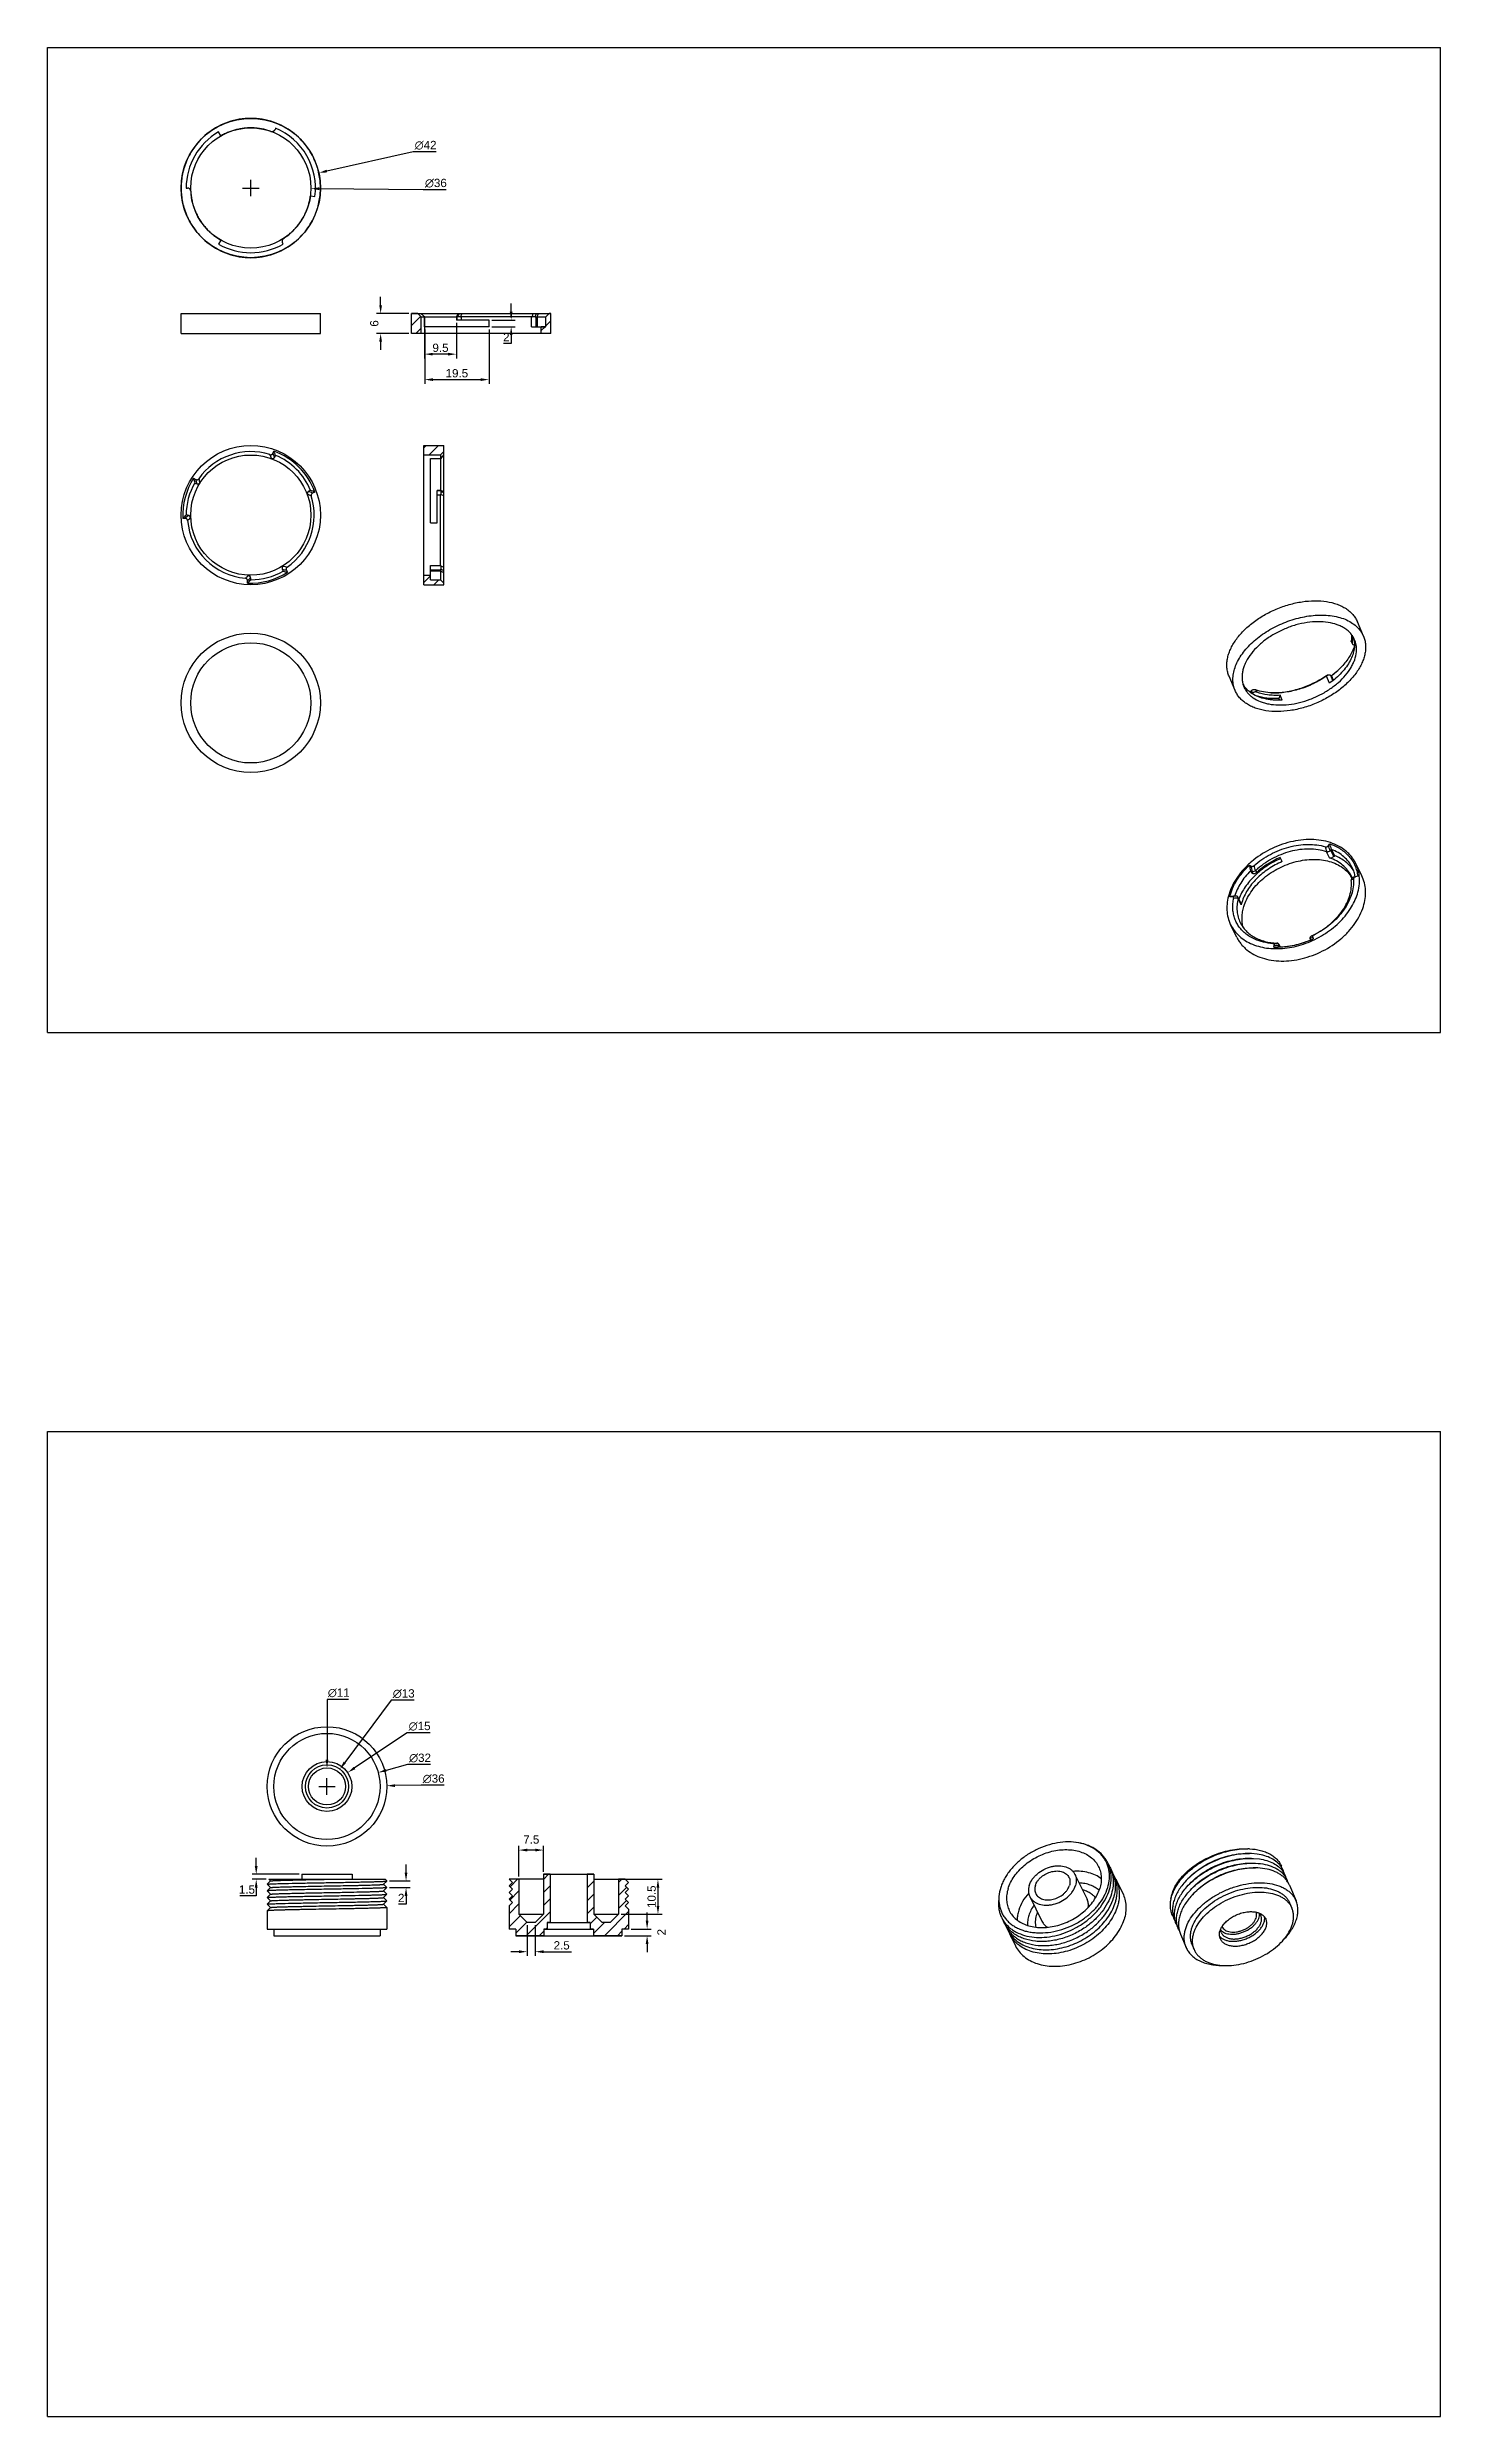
# Model space of a CAD drawing. Header units: millimetres. Extents: x 1074 to 3290, y 957 to 1671.
# Drawn here: x 2202 to 2622, y 957 to 1671 of the extents above; entities that cross this region are included whole.
import ezdxf

# ---------------------------------------------------------------- set-up
doc = ezdxf.new("R2010")
doc.units = ezdxf.units.MM
doc.layers.add('02___PRT_ALL_AXES', color=7, linetype='Continuous')
doc.layers.add('Outline', color=7, linetype='Continuous', lineweight=30, true_color=0xffffff)
doc.layers.add('Outlines', color=7, linetype='Continuous', lineweight=30)
doc.styles.get("Standard").update_dxf_attribs({"font": 'arial.ttf'})
doc.dimstyles.new('ISO-25', dxfattribs={"dimscale": 0, "dimtxt": 2.5, "dimasz": 2.5, "dimexe": 1.254, "dimexo": 0.8, "dimtad": 1, "dimtoh": 1, "dimdec": 1, "dimrnd": 0.5, "dimdsep": 46, "dimtxsty": 'Standard', "dimcen": 2.5, "dimadec": 0, "dimazin": 0, "dimtfac": 1, "dimtdec": 1, "dimtofl": 0, "dimtmove": 0, "dimatfit": 3, "dimfxl": 1, "dimarcsym": 0})
pattern_1 = [(45, (2201.8391, 1373.8041), (-1.846154, 1.846154), [])]

msp = doc.modelspace()

# ---------------------------------------------------------------- blocks, each defined once
blk = doc.blocks.new('*D222')
at = {"color": 0, "lineweight": -2, "transparency": 16777216}
for p, q in [((2283.63, 1146.57), (2288.63, 1146.57)), ((2286.13, 1144.07), (2286.13, 1149.07)), ((2314.51, 1146.91), (2306.63, 1146.82)), ((2321.43, 1146.91), (2314.51, 1146.91))]:
    blk.add_line(p, q, dxfattribs=at)
at = {"color": 0, "transparency": 16777216}
blk.add_solid([(2306.63, 1147.23), (2306.64, 1146.4), (2304.13, 1146.79)], dxfattribs=at)
at = {"layer": 'Defpoints', "color": 0, "transparency": 16777216}
for p in [(2268.14, 1146.35), (2304.13, 1146.79)]:
    blk.add_point(p, dxfattribs=at)
at = {"color": 0, "transparency": 16777216, "insert": (2318.28, 1148.88), "char_height": 2.5, "attachment_point": 5}
blk.add_mtext('∅36', dxfattribs=at)
blk = doc.blocks.new('*D223')
at = {"color": 0, "lineweight": -2, "transparency": 16777216}
for p, q in [((2310.41, 1153.17), (2303.99, 1151.42)), ((2317.31, 1153.17), (2310.41, 1153.17)), ((2283.63, 1146.57), (2288.63, 1146.57)), ((2286.13, 1144.07), (2286.13, 1149.07))]:
    blk.add_line(p, q, dxfattribs=at)
at = {"color": 0, "transparency": 16777216}
blk.add_solid([(2303.88, 1151.83), (2304.09, 1151.02), (2301.57, 1150.77)], dxfattribs=at)
at = {"layer": 'Defpoints', "color": 0, "transparency": 16777216}
for p in [(2301.57, 1150.77), (2270.7, 1142.37)]:
    blk.add_point(p, dxfattribs=at)
at = {"color": 0, "transparency": 16777216, "insert": (2314.18, 1155.14), "char_height": 2.5, "attachment_point": 5}
blk.add_mtext('∅32', dxfattribs=at)
blk = doc.blocks.new('*D224')
at = {"color": 0, "lineweight": -2, "transparency": 16777216}
for p, q in [((2305.49, 1172.57), (2291.51, 1153.79)), ((2312.41, 1172.57), (2305.49, 1172.57)), ((2283.63, 1146.57), (2288.63, 1146.57)), ((2286.13, 1144.07), (2286.13, 1149.07))]:
    blk.add_line(p, q, dxfattribs=at)
at = {"color": 0, "transparency": 16777216}
blk.add_solid([(2291.17, 1154.04), (2291.84, 1153.54), (2290.01, 1151.78)], dxfattribs=at)
at = {"layer": 'Defpoints', "color": 0, "transparency": 16777216}
for p in [(2290.01, 1151.78), (2282.25, 1141.35)]:
    blk.add_point(p, dxfattribs=at)
at = {"color": 0, "transparency": 16777216, "insert": (2309.26, 1174.54), "char_height": 2.5, "attachment_point": 5}
blk.add_mtext('∅13', dxfattribs=at)
blk = doc.blocks.new('*D225')
at = {"color": 0, "lineweight": -2, "transparency": 16777216}
for p, q in [((2310.26, 1162.74), (2294.44, 1152.14)), ((2317.2, 1162.74), (2310.26, 1162.74)), ((2283.63, 1146.57), (2288.63, 1146.57)), ((2286.13, 1144.07), (2286.13, 1149.07))]:
    blk.add_line(p, q, dxfattribs=at)
at = {"color": 0, "transparency": 16777216}
blk.add_solid([(2294.21, 1152.48), (2294.67, 1151.79), (2292.36, 1150.75)], dxfattribs=at)
at = {"layer": 'Defpoints', "color": 0, "transparency": 16777216}
for p in [(2292.36, 1150.75), (2279.9, 1142.39)]:
    blk.add_point(p, dxfattribs=at)
at = {"color": 0, "transparency": 16777216, "insert": (2314.04, 1164.72), "char_height": 2.5, "attachment_point": 5}
blk.add_mtext('∅15', dxfattribs=at)
blk = doc.blocks.new('*D226')
at = {"layer": 'Defpoints', "color": 0, "transparency": 16777216}
for p in [(2286.14, 1152.14), (2286.13, 1140.99)]:
    blk.add_point(p, dxfattribs=at)
at = {"layer": 'Outline', "color": 0, "lineweight": -2, "transparency": 16777216}
for p, q in [((2292.59, 1172.81), (2286.14, 1172.81)), ((2286.14, 1172.81), (2286.14, 1154.64)), ((2283.63, 1146.57), (2288.63, 1146.57)), ((2286.13, 1144.07), (2286.13, 1149.07))]:
    blk.add_line(p, q, dxfattribs=at)
at = {"layer": 'Outline', "color": 0, "transparency": 16777216}
blk.add_solid([(2285.72, 1154.64), (2286.55, 1154.64), (2286.14, 1152.14)], dxfattribs=at)
at = {"layer": 'Outline', "color": 0, "transparency": 16777216, "insert": (2289.68, 1174.78), "char_height": 2.5, "attachment_point": 5}
blk.add_mtext('∅11', dxfattribs=at)
blk = doc.blocks.new('*D227')
at = {"color": 0, "lineweight": -2, "transparency": 16777216}
for p, q in [((2264.79, 1122.58), (2264.79, 1125.08)), ((2277.76, 1120.08), (2263.53, 1120.08)), ((2267.83, 1118.58), (2263.53, 1118.58)), ((2264.79, 1116.08), (2264.79, 1113.58)), ((2264.79, 1113.58), (2259.83, 1113.58))]:
    blk.add_line(p, q, dxfattribs=at)
at = {"color": 0, "transparency": 16777216}
for points in [[(2264.37, 1122.58), (2265.21, 1122.58), (2264.79, 1120.08)], [(2264.37, 1116.08), (2265.21, 1116.08), (2264.79, 1118.58)]]:
    blk.add_solid(points, dxfattribs=at)
at = {"layer": 'Defpoints', "color": 0, "transparency": 16777216}
for p in [(2264.79, 1118.58), (2268.63, 1118.58), (2278.56, 1120.08)]:
    blk.add_point(p, dxfattribs=at)
at = {"color": 0, "transparency": 16777216, "insert": (2262, 1115.48), "char_height": 2.5, "attachment_point": 5}
blk.add_mtext('1.5', dxfattribs=at)
blk = doc.blocks.new('*D228')
at = {"color": 0, "lineweight": -2, "transparency": 16777216}
for p, q in [((2309.96, 1120.58), (2309.96, 1123.08)), ((2304.93, 1118.08), (2311.21, 1118.08)), ((2304.93, 1116.08), (2311.21, 1116.08)), ((2309.96, 1111.08), (2307.67, 1111.08)), ((2309.96, 1113.58), (2309.96, 1111.08))]:
    blk.add_line(p, q, dxfattribs=at)
at = {"color": 0, "transparency": 16777216}
for points in [[(2309.54, 1120.58), (2310.37, 1120.58), (2309.96, 1118.08)], [(2309.54, 1113.58), (2310.37, 1113.58), (2309.96, 1116.08)]]:
    blk.add_solid(points, dxfattribs=at)
at = {"layer": 'Defpoints', "color": 0, "transparency": 16777216}
for p in [(2304.13, 1118.08), (2304.13, 1116.08), (2309.96, 1116.08)]:
    blk.add_point(p, dxfattribs=at)
at = {"color": 0, "transparency": 16777216, "insert": (2308.5, 1112.96), "char_height": 2.5, "attachment_point": 5}
blk.add_mtext('2', dxfattribs=at)
blk = doc.blocks.new('*D229')
at = {"color": 0, "lineweight": -2, "transparency": 16777216}
for p, q in [((2344.01, 1119.38), (2344.01, 1128.64)), ((2351.43, 1120.88), (2351.43, 1128.64)), ((2348.93, 1127.39), (2346.51, 1127.39))]:
    blk.add_line(p, q, dxfattribs=at)
at = {"color": 0, "transparency": 16777216}
for points in [[(2346.51, 1127.81), (2346.51, 1126.97), (2344.01, 1127.39)], [(2348.93, 1127.81), (2348.93, 1126.97), (2351.43, 1127.39)]]:
    blk.add_solid(points, dxfattribs=at)
at = {"layer": 'Defpoints', "color": 0, "transparency": 16777216}
for p in [(2344.01, 1127.39), (2344.01, 1118.58), (2351.43, 1120.08)]:
    blk.add_point(p, dxfattribs=at)
at = {"color": 0, "transparency": 16777216, "insert": (2347.72, 1130.56), "char_height": 2.5, "attachment_point": 5}
blk.add_mtext('7.5', dxfattribs=at)
blk = doc.blocks.new('*D230')
at = {"color": 0, "lineweight": -2, "transparency": 16777216}
for p, q in [((2382.63, 1106.08), (2382.63, 1108.58)), ((2375.81, 1101.58), (2383.89, 1101.58)), ((2377.81, 1103.58), (2383.89, 1103.58)), ((2382.63, 1099.08), (2382.63, 1096.58))]:
    blk.add_line(p, q, dxfattribs=at)
at = {"color": 0, "transparency": 16777216}
for points in [[(2382.22, 1106.08), (2383.05, 1106.08), (2382.63, 1103.58)], [(2382.22, 1099.08), (2383.05, 1099.08), (2382.63, 1101.58)]]:
    blk.add_solid(points, dxfattribs=at)
at = {"layer": 'Defpoints', "color": 0, "transparency": 16777216}
for p in [(2375.01, 1101.58), (2377.01, 1103.58), (2382.63, 1101.58)]:
    blk.add_point(p, dxfattribs=at)
at = {"color": 0, "transparency": 16777216, "insert": (2386.97, 1102.63), "char_height": 2.5, "attachment_point": 5, "rotation": 90}
blk.add_mtext('2', dxfattribs=at)
blk = doc.blocks.new('*D232')
at = {"color": 0, "lineweight": -2, "transparency": 16777216}
for p, q in [((2374.81, 1118.58), (2387.15, 1118.58)), ((2385.9, 1116.08), (2385.9, 1110.58)), ((2374.81, 1108.08), (2387.15, 1108.08))]:
    blk.add_line(p, q, dxfattribs=at)
at = {"color": 0, "transparency": 16777216}
for points in [[(2385.48, 1116.08), (2386.32, 1116.08), (2385.9, 1118.58)], [(2385.48, 1110.58), (2386.32, 1110.58), (2385.9, 1108.08)]]:
    blk.add_solid(points, dxfattribs=at)
at = {"layer": 'Defpoints', "color": 0, "transparency": 16777216}
for p in [(2374.01, 1118.58), (2374.01, 1108.08), (2385.9, 1108.08)]:
    blk.add_point(p, dxfattribs=at)
at = {"color": 0, "transparency": 16777216, "insert": (2384, 1113.33), "char_height": 2.5, "attachment_point": 5, "rotation": 90}
blk.add_mtext('10.5', dxfattribs=at)
blk = doc.blocks.new('*D284')
at = {"color": 0, "lineweight": -2, "transparency": 16777216}
for p, q in [((2346.51, 1104.78), (2346.51, 1095.51)), ((2348.93, 1104.78), (2348.93, 1095.51)), ((2344.01, 1096.76), (2341.51, 1096.76)), ((2351.43, 1096.76), (2359.8, 1096.76))]:
    blk.add_line(p, q, dxfattribs=at)
at = {"color": 0, "transparency": 16777216}
for points in [[(2344.01, 1097.18), (2344.01, 1096.34), (2346.51, 1096.76)], [(2351.43, 1097.18), (2351.43, 1096.34), (2348.93, 1096.76)]]:
    blk.add_solid(points, dxfattribs=at)
at = {"layer": 'Defpoints', "color": 0, "transparency": 16777216}
for p in [(2346.51, 1105.58), (2348.93, 1105.58), (2348.93, 1096.76)]:
    blk.add_point(p, dxfattribs=at)
at = {"color": 0, "transparency": 16777216, "insert": (2356.87, 1098.66), "char_height": 2.5, "attachment_point": 5}
blk.add_mtext('2.5', dxfattribs=at)
blk = doc.blocks.new('*D296')
at = {"color": 0, "lineweight": -2, "transparency": 16777216}
for p, q in [((2315.59, 1585.79), (2315.59, 1569.4)), ((2334.98, 1585.79), (2334.98, 1569.4)), ((2318.09, 1570.66), (2332.48, 1570.66))]:
    blk.add_line(p, q, dxfattribs=at)
at = {"color": 0, "transparency": 16777216}
for points in [[(2318.09, 1571.07), (2318.09, 1570.24), (2315.59, 1570.66)], [(2332.48, 1571.07), (2332.48, 1570.24), (2334.98, 1570.66)]]:
    blk.add_solid(points, dxfattribs=at)
at = {"layer": 'Defpoints', "color": 0, "transparency": 16777216}
for p in [(2315.59, 1586.59), (2334.98, 1586.59), (2334.98, 1570.66)]:
    blk.add_point(p, dxfattribs=at)
at = {"color": 0, "transparency": 16777216, "insert": (2325.28, 1572.56), "char_height": 2.5, "attachment_point": 5}
blk.add_mtext('19.5', dxfattribs=at)
blk = doc.blocks.new('*D297')
at = {"color": 0, "lineweight": -2, "transparency": 16777216}
for p, q in [((2302.3, 1593.09), (2302.3, 1595.59)), ((2310.81, 1590.59), (2301.04, 1590.59)), ((2310.81, 1584.59), (2301.04, 1584.59)), ((2302.3, 1582.09), (2302.3, 1579.59))]:
    blk.add_line(p, q, dxfattribs=at)
at = {"color": 0, "transparency": 16777216}
for points in [[(2301.88, 1593.09), (2302.72, 1593.09), (2302.3, 1590.59)], [(2301.88, 1582.09), (2302.72, 1582.09), (2302.3, 1584.59)]]:
    blk.add_solid(points, dxfattribs=at)
at = {"layer": 'Defpoints', "color": 0, "transparency": 16777216}
for p in [(2311.61, 1590.59), (2302.3, 1584.59), (2311.61, 1584.59)]:
    blk.add_point(p, dxfattribs=at)
at = {"color": 0, "transparency": 16777216, "insert": (2300.4, 1587.59), "char_height": 2.5, "attachment_point": 5, "rotation": 90}
blk.add_mtext('6', dxfattribs=at)
blk = doc.blocks.new('*D299')
at = {"color": 0, "lineweight": -2, "transparency": 16777216}
for p, q in [((2260.66, 1628.41), (2265.66, 1628.41)), ((2263.16, 1625.91), (2263.16, 1630.91)), ((2315.17, 1627.89), (2283.79, 1628.2)), ((2322.1, 1627.89), (2315.17, 1627.89))]:
    blk.add_line(p, q, dxfattribs=at)
at = {"color": 0, "transparency": 16777216}
blk.add_solid([(2283.79, 1628.62), (2283.78, 1627.78), (2281.29, 1628.23)], dxfattribs=at)
at = {"layer": 'Defpoints', "color": 0, "transparency": 16777216}
for p in [(2245.04, 1628.59), (2281.29, 1628.23)]:
    blk.add_point(p, dxfattribs=at)
at = {"color": 0, "transparency": 16777216, "insert": (2318.95, 1629.86), "char_height": 2.5, "attachment_point": 5}
blk.add_mtext('∅36', dxfattribs=at)
blk = doc.blocks.new('*D300')
at = {"color": 0, "lineweight": -2, "transparency": 16777216}
for p, q in [((2312.1, 1639.32), (2286.1, 1633.52)), ((2319, 1639.32), (2312.1, 1639.32)), ((2260.66, 1628.41), (2265.66, 1628.41)), ((2263.16, 1625.91), (2263.16, 1630.91))]:
    blk.add_line(p, q, dxfattribs=at)
at = {"color": 0, "transparency": 16777216}
blk.add_solid([(2286.01, 1633.93), (2286.19, 1633.11), (2283.66, 1632.98)], dxfattribs=at)
at = {"layer": 'Defpoints', "color": 0, "transparency": 16777216}
for p in [(2283.66, 1632.98), (2242.67, 1623.84)]:
    blk.add_point(p, dxfattribs=at)
at = {"color": 0, "transparency": 16777216, "insert": (2315.86, 1641.29), "char_height": 2.5, "attachment_point": 5}
blk.add_mtext('∅42', dxfattribs=at)
blk = doc.blocks.new('*D301')
at = {"color": 0, "lineweight": -2, "transparency": 16777216}
for p, q in [((2341.65, 1591.09), (2341.65, 1593.59)), ((2335.78, 1588.59), (2342.9, 1588.59)), ((2335.78, 1586.59), (2342.9, 1586.59)), ((2341.65, 1581.59), (2339.37, 1581.59)), ((2341.65, 1584.09), (2341.65, 1581.59))]:
    blk.add_line(p, q, dxfattribs=at)
at = {"color": 0, "transparency": 16777216}
for points in [[(2341.23, 1591.09), (2342.07, 1591.09), (2341.65, 1588.59)], [(2341.23, 1584.09), (2342.07, 1584.09), (2341.65, 1586.59)]]:
    blk.add_solid(points, dxfattribs=at)
at = {"layer": 'Defpoints', "color": 0, "transparency": 16777216}
for p in [(2334.98, 1588.59), (2334.98, 1586.59), (2341.65, 1586.59)]:
    blk.add_point(p, dxfattribs=at)
at = {"color": 0, "transparency": 16777216, "insert": (2340.2, 1583.47), "char_height": 2.5, "attachment_point": 5}
blk.add_mtext('2', dxfattribs=at)
blk = doc.blocks.new('*D302')
at = {"color": 0, "lineweight": -2, "transparency": 16777216}
for p, q in [((2315.53, 1588.79), (2315.53, 1577.07)), ((2325.15, 1587.79), (2325.15, 1577.07)), ((2322.65, 1578.33), (2318.03, 1578.33))]:
    blk.add_line(p, q, dxfattribs=at)
at = {"color": 0, "transparency": 16777216}
for points in [[(2318.03, 1578.74), (2318.03, 1577.91), (2315.53, 1578.33)], [(2322.65, 1578.74), (2322.65, 1577.91), (2325.15, 1578.33)]]:
    blk.add_solid(points, dxfattribs=at)
at = {"layer": 'Defpoints', "color": 0, "transparency": 16777216}
for p in [(2315.53, 1589.59), (2325.15, 1588.59), (2315.53, 1578.33)]:
    blk.add_point(p, dxfattribs=at)
at = {"color": 0, "transparency": 16777216, "insert": (2320.34, 1580.23), "char_height": 2.5, "attachment_point": 5}
blk.add_mtext('9.5', dxfattribs=at)

# ---------------------------------------------------------------- dimensions: what is measured, and where the dimension line sits
for p1, p2, picture, middle in [((2242.67, 1623.84), (2283.66, 1632.98), '*D300', (2312.1, 1639.32)), ((2245.04, 1628.59), (2281.29, 1628.23), '*D299', (2315.17, 1627.89)), ((2282.25, 1141.35), (2290.01, 1151.78), '*D224', (2309.26, 1172.57)), ((2279.9, 1142.39), (2292.36, 1150.75), '*D225', (2314.04, 1162.74)), ((2268.14, 1146.35), (2304.13, 1146.79), '*D222', (2314.51, 1146.91)), ((2270.7, 1142.37), (2301.57, 1150.77), '*D223', (2314.18, 1153.17))]:
    dim = msp.add_diameter_dim_2p(p1=p1, p2=p2, dimstyle='ISO-25', override={"dimscale": 1})
    dim.commit()
    dim.dimension.update_dxf_attribs({"geometry": picture, "text_midpoint": middle, "dimtype": 163})
for base, p1, p2, picture, middle in [((2302.3, 1584.59), (2311.61, 1590.59), (2311.61, 1584.59), '*D297', (2300.4, 1587.59)), ((2341.65, 1586.59), (2334.98, 1588.59), (2334.98, 1586.59), '*D301', (2340.2, 1583.47)), ((2264.79, 1118.58), (2278.56, 1120.08), (2268.63, 1118.58), '*D227', (2262, 1115.48)), ((2309.96, 1116.08), (2304.13, 1118.08), (2304.13, 1116.08), '*D228', (2308.5, 1112.96)), ((2385.9, 1108.08), (2374.01, 1118.58), (2374.01, 1108.08), '*D232', (2384, 1113.33))]:
    dim = msp.add_linear_dim(base=base, p1=p1, p2=p2, angle=90, dimstyle='ISO-25', override={"dimscale": 1})
    dim.commit()
    dim.dimension.update_dxf_attribs({"geometry": picture, "text_midpoint": middle})
for base, p1, p2, picture, middle in [((2315.53, 1578.33), (2325.15, 1588.59), (2315.53, 1589.59), '*D302', (2320.34, 1580.23)), ((2334.98, 1570.66), (2315.59, 1586.59), (2334.98, 1586.59), '*D296', (2325.28, 1572.56)), ((2348.93, 1096.76), (2346.51, 1105.58), (2348.93, 1105.58), '*D284', (2356.87, 1098.66))]:
    dim = msp.add_linear_dim(base=base, p1=p1, p2=p2, dimstyle='ISO-25', override={"dimscale": 1})
    dim.commit()
    dim.dimension.update_dxf_attribs({"geometry": picture, "text_midpoint": middle})
dim = msp.add_linear_dim(base=(2344.01, 1127.39), p1=(2351.43, 1120.08), p2=(2344.01, 1118.58), dimstyle='ISO-25', override={"dimscale": 1, "dimtmove": 2})
dim.commit()
dim.dimension.update_dxf_attribs({"geometry": '*D229', "text_midpoint": (2347.72, 1130.56), "dimtype": 160})
dim = msp.add_linear_dim(base=(2382.63, 1101.58), p1=(2377.01, 1103.58), p2=(2375.01, 1101.58), angle=90, dimstyle='ISO-25', override={"dimscale": 1, "dimtmove": 2})
dim.commit()
dim.dimension.update_dxf_attribs({"geometry": '*D230', "text_midpoint": (2386.97, 1102.63), "dimtype": 160})
at = {"layer": 'Outline'}
dim = msp.add_diameter_dim_2p(p1=(2286.13, 1140.99), p2=(2286.14, 1152.14), dimstyle='ISO-25', override={"dimscale": 1}, dxfattribs=at)
dim.commit()
dim.dimension.update_dxf_attribs({"geometry": '*D226', "text_midpoint": (2289.68, 1172.81), "dimtype": 163})

# ---------------------------------------------------------------- hatches: boundary and pattern name
at = {"linetype": 'Continuous'}
h = msp.add_hatch(dxfattribs=at)
h.set_pattern_fill('C', color=2, scale=2.610856, angle=45, style=0, pattern_type=0)
h.set_pattern_definition(pattern_1)
edge = h.paths.add_edge_path()
edge.add_line((2353.61, 1584.59), (2350.74, 1584.59))
edge.add_line((2350.74, 1584.59), (2350.74, 1586.59))
edge.add_line((2352.11, 1586.59), (2350.74, 1586.59))
edge.add_line((2352.11, 1586.59), (2352.11, 1589.59))
edge.add_line((2352.11, 1589.59), (2353.11, 1590.59))
edge.add_line((2353.61, 1590.59), (2353.11, 1590.59))
edge.add_line((2353.61, 1584.59), (2353.61, 1590.59))
edge = h.paths.add_edge_path()
edge.add_line((2314.49, 1584.59), (2311.61, 1584.59))
edge.add_line((2311.61, 1584.59), (2311.61, 1590.59))
edge.add_line((2313.49, 1590.59), (2311.61, 1590.59))
edge.add_line((2314.49, 1589.59), (2313.49, 1590.59))
edge.add_line((2314.49, 1584.59), (2314.49, 1589.59))
h = msp.add_hatch(dxfattribs=at)
h.set_pattern_fill('C', color=2, scale=2.610856, angle=45, style=0, pattern_type=0)
h.set_pattern_definition(pattern_1)
edge = h.paths.add_edge_path()
edge.add_line((2315.37, 1508.81), (2315.37, 1511.69))
edge.add_line((2315.37, 1511.69), (2317.37, 1511.69))
edge.add_line((2317.37, 1510.31), (2317.37, 1511.69))
edge.add_line((2317.37, 1510.31), (2320.37, 1510.31))
edge.add_line((2320.37, 1510.31), (2321.37, 1509.31))
edge.add_line((2321.37, 1508.81), (2321.37, 1509.31))
edge.add_line((2315.37, 1508.81), (2321.37, 1508.81))
edge = h.paths.add_edge_path()
edge.add_line((2315.37, 1547.94), (2315.37, 1550.81))
edge.add_line((2315.37, 1550.81), (2321.37, 1550.81))
edge.add_line((2321.37, 1548.94), (2321.37, 1550.81))
edge.add_line((2320.37, 1547.94), (2321.37, 1548.94))
edge.add_line((2315.37, 1547.94), (2320.37, 1547.94))
h = msp.add_hatch(dxfattribs=at)
h.set_pattern_fill('B', color=2, scale=2.774034, angle=45, style=0, pattern_type=0)
h.set_pattern_definition([(45, (2248.3202, 956.612), (-1.96154, 1.96154), [])])
edge = h.paths.add_edge_path()
edge.add_line((2351.51, 1103.58), (2351.51, 1101.58))
edge.add_line((2351.51, 1101.58), (2343.01, 1101.58))
edge.add_line((2343.01, 1103.58), (2343.01, 1101.58))
edge.add_line((2343.01, 1103.58), (2341.01, 1103.58))
edge.add_line((2341.01, 1110.58), (2341.01, 1103.58))
edge.add_line((2342.01, 1111.58), (2341.01, 1110.58))
edge.add_line((2341.01, 1112.58), (2342.01, 1111.58))
edge.add_line((2342.01, 1113.58), (2341.01, 1112.58))
edge.add_line((2341.01, 1114.58), (2342.01, 1113.58))
edge.add_line((2342.01, 1115.58), (2341.01, 1114.58))
edge.add_line((2341.01, 1116.58), (2342.01, 1115.58))
edge.add_line((2342.01, 1117.58), (2341.01, 1116.58))
edge.add_line((2341.01, 1118.58), (2342.01, 1117.58))
edge.add_line((2344.01, 1118.58), (2341.01, 1118.58))
edge.add_line((2344.01, 1118.58), (2344.01, 1108.08))
edge.add_line((2346.51, 1105.58), (2344.01, 1108.08))
edge.add_line((2348.93, 1105.58), (2346.51, 1105.58))
edge.add_line((2351.43, 1108.08), (2348.93, 1105.58))
edge.add_line((2351.43, 1120.08), (2351.43, 1108.08))
edge.add_line((2353.43, 1120.08), (2351.43, 1120.08))
edge.add_line((2353.43, 1120.08), (2353.43, 1105.58))
edge.add_line((2353.43, 1105.58), (2352.51, 1105.58))
edge.add_line((2352.51, 1105.58), (2352.51, 1103.58))
edge.add_line((2352.51, 1103.58), (2351.51, 1103.58))
edge = h.paths.add_edge_path()
edge.add_line((2366.51, 1103.58), (2365.51, 1103.58))
edge.add_line((2365.51, 1105.58), (2365.51, 1103.58))
edge.add_line((2365.51, 1105.58), (2364.58, 1105.58))
edge.add_line((2364.58, 1120.08), (2364.58, 1105.58))
edge.add_line((2366.58, 1120.08), (2364.58, 1120.08))
edge.add_line((2366.58, 1120.08), (2366.58, 1108.08))
edge.add_line((2366.58, 1108.08), (2369.08, 1105.58))
edge.add_line((2371.51, 1105.58), (2369.08, 1105.58))
edge.add_line((2371.51, 1105.58), (2374.01, 1108.08))
edge.add_line((2374.01, 1118.58), (2374.01, 1108.08))
edge.add_line((2376.01, 1118.58), (2374.01, 1118.58))
edge.add_line((2377.01, 1117.58), (2376.01, 1118.58))
edge.add_line((2376.01, 1116.58), (2377.01, 1117.58))
edge.add_line((2377.01, 1115.58), (2376.01, 1116.58))
edge.add_line((2376.01, 1114.58), (2377.01, 1115.58))
edge.add_line((2377.01, 1113.58), (2376.01, 1114.58))
edge.add_line((2376.01, 1112.58), (2377.01, 1113.58))
edge.add_line((2377.01, 1111.58), (2376.01, 1112.58))
edge.add_line((2376.01, 1110.58), (2377.01, 1111.58))
edge.add_line((2377.01, 1109.58), (2376.01, 1110.58))
edge.add_line((2377.01, 1109.58), (2377.01, 1103.58))
edge.add_line((2377.01, 1103.58), (2375.01, 1103.58))
edge.add_line((2375.01, 1103.58), (2375.01, 1101.58))
edge.add_line((2375.01, 1101.58), (2366.51, 1101.58))
edge.add_line((2366.51, 1103.58), (2366.51, 1101.58))

# ---------------------------------------------------------------- linework, layer by layer
at = {"color": 7, "linetype": 'Continuous'}
for p, q in [((2201.84, 1373.8), (2201.84, 1670.8)), ((2201.84, 1670.8), (2621.84, 1670.8)), ((2621.84, 1373.8), (2621.84, 1670.8)), ((2254.1, 1644.11), (2253.41, 1645.3)), ((2254.1, 1644.11), (2253.41, 1645.3)), ((2270.62, 1646.42), (2270.47, 1646.05)), ((2270.62, 1646.42), (2270.47, 1646.05)), ((2243.66, 1628.41), (2244.06, 1628.41)), ((2243.66, 1628.41), (2244.06, 1628.41)), ((2281.13, 1626.04), (2282.5, 1625.86)), ((2281.13, 1626.04), (2282.5, 1625.86)), ((2254.1, 1612.71), (2253.41, 1611.52)), ((2254.1, 1612.71), (2253.41, 1611.52)), ((2272.91, 1611.52), (2272.71, 1611.87)), ((2272.91, 1611.52), (2272.71, 1611.87)), ((2311.61, 1584.59), (2311.61, 1590.59)), ((2313.49, 1590.59), (2311.61, 1590.59)), ((2314.49, 1589.59), (2313.49, 1590.59)), ((2314.49, 1589.59), (2313.49, 1590.59)), ((2314.4, 1590.57), (2314.38, 1590.59)), ((2314.49, 1584.59), (2314.49, 1589.59)), ((2314.49, 1584.59), (2314.49, 1589.59)), ((2314.49, 1589.59), (2315.53, 1589.59)), ((2315.53, 1586.59), (2315.53, 1589.59)), ((2334.98, 1586.59), (2315.53, 1586.59)), ((2315.57, 1589.63), (2315.55, 1589.65)), ((2315.58, 1589.63), (2315.57, 1589.63)), ((2315.59, 1586.59), (2315.59, 1589.63)), ((2315.59, 1589.59), (2325.3, 1589.59)), ((2325.15, 1589.59), (2325.15, 1588.59)), ((2334.98, 1588.59), (2325.15, 1588.59)), ((2325.3, 1589.59), (2325.3, 1588.59)), ((2326.56, 1589.59), (2326.56, 1588.59)), ((2347.81, 1589.59), (2326.56, 1589.59)), ((2334.98, 1586.59), (2334.98, 1588.59)), ((2347.81, 1586.59), (2347.81, 1589.59)), ((2347.81, 1586.59), (2352.11, 1586.59)), ((2349.15, 1589.59), (2352.11, 1589.59)), ((2349.15, 1586.59), (2349.15, 1589.59)), ((2349.5, 1589.59), (2349.5, 1586.59)), ((2350.74, 1584.59), (2350.74, 1586.59)), ((2352.11, 1586.59), (2350.74, 1586.59)), ((2350.74, 1584.59), (2350.74, 1586.59)), ((2352.11, 1589.59), (2353.11, 1590.59)), ((2352.11, 1589.59), (2353.11, 1590.59)), ((2352.11, 1586.59), (2352.11, 1589.59)), ((2352.11, 1586.59), (2352.11, 1589.59)), ((2353.61, 1590.59), (2353.11, 1590.59)), ((2353.61, 1584.59), (2353.61, 1590.59)), ((2314.49, 1584.59), (2311.61, 1584.59)), ((2353.61, 1584.59), (2350.74, 1584.59)), ((2315.37, 1547.94), (2315.37, 1550.81)), ((2315.37, 1550.81), (2321.37, 1550.81)), ((2315.37, 1508.81), (2315.37, 1550.81)), ((2315.37, 1550.81), (2321.37, 1550.81)), ((2321.37, 1548.94), (2321.37, 1550.81)), ((2321.37, 1508.81), (2321.37, 1550.81)), ((2269.8, 1548.45), (2270.07, 1549.11)), ((2270.47, 1547.46), (2270.62, 1547.83)), ((2315.37, 1547.94), (2320.37, 1547.94)), ((2315.37, 1547.94), (2320.37, 1547.94)), ((2317.37, 1527.45), (2317.37, 1546.9)), ((2317.37, 1546.9), (2320.37, 1546.9)), ((2317.37, 1546.84), (2320.4, 1546.84)), ((2320.37, 1547.94), (2321.37, 1548.94)), ((2320.37, 1547.94), (2321.37, 1548.94)), ((2320.37, 1547.94), (2320.37, 1546.9)), ((2320.37, 1546.84), (2320.37, 1537.12)), ((2320.4, 1546.84), (2320.41, 1546.85)), ((2320.4, 1546.84), (2320.42, 1546.84)), ((2320.41, 1546.85), (2320.42, 1546.87)), ((2320.42, 1546.84), (2320.45, 1546.85)), ((2321.35, 1548.02), (2321.37, 1548.05)), ((2245.93, 1540.92), (2246.55, 1540.56)), ((2246.27, 1539.56), (2246.62, 1539.36)), ((2281.18, 1537.27), (2280.81, 1537.12)), ((2282.46, 1536.72), (2281.8, 1536.45)), ((2319.37, 1527.45), (2319.37, 1537.27)), ((2320.37, 1537.27), (2319.37, 1537.27)), ((2320.37, 1537.12), (2319.37, 1537.12)), ((2320.37, 1535.86), (2319.37, 1535.86)), ((2320.37, 1514.61), (2320.37, 1535.86)), ((2243.4, 1528.81), (2242.69, 1528.81)), ((2244.06, 1529.81), (2243.66, 1529.81)), ((2317.37, 1527.45), (2319.37, 1527.45)), ((2317.37, 1514.61), (2320.37, 1514.61)), ((2317.37, 1510.31), (2317.37, 1514.61)), ((2262.16, 1509.34), (2262.16, 1510.05)), ((2263.16, 1510.31), (2263.16, 1510.71)), ((2272.71, 1513.27), (2272.91, 1512.92)), ((2273.91, 1513.2), (2274.27, 1512.58)), ((2315.37, 1508.81), (2315.37, 1511.69)), ((2315.37, 1511.69), (2317.37, 1511.69)), ((2315.37, 1511.69), (2317.37, 1511.69)), ((2315.37, 1508.81), (2321.37, 1508.81)), ((2315.37, 1508.81), (2321.37, 1508.81)), ((2317.37, 1513.27), (2320.37, 1513.27)), ((2320.37, 1512.92), (2317.37, 1512.92)), ((2317.37, 1510.31), (2317.37, 1511.69)), ((2317.37, 1510.31), (2320.37, 1510.31)), ((2317.37, 1510.31), (2320.37, 1510.31)), ((2320.37, 1513.27), (2320.37, 1510.31)), ((2320.37, 1510.31), (2321.37, 1509.31)), ((2320.37, 1510.31), (2321.37, 1509.31)), ((2321.37, 1508.81), (2321.37, 1509.31)), ((2594.9, 1491.93), (2595.21, 1491.21)), ((2594.91, 1491.75), (2594.9, 1491.79)), ((2594.91, 1491.75), (2595.23, 1490.99)), ((2587.5, 1481.45), (2587.38, 1481.4)), ((2588.32, 1479.15), (2587.41, 1481.31)), ((2587.6, 1481.46), (2587.82, 1481.58)), ((2588.7, 1481.48), (2588.93, 1481.33)), ((2589.35, 1479.95), (2588.7, 1481.48)), ((2588.84, 1481.39), (2588.87, 1481.42)), ((2588.93, 1481.33), (2589.48, 1480.05)), ((2564.45, 1476.61), (2564.7, 1476.84)), ((2564.51, 1476.58), (2564.78, 1476.83)), ((2564.51, 1476.58), (2564.64, 1476.27)), ((2564.78, 1476.83), (2565.08, 1476.11)), ((2564.95, 1477.02), (2564.89, 1476.99)), ((2564.96, 1477), (2565.12, 1477.13)), ((2565.08, 1476.11), (2564.98, 1476.02)), ((2566.09, 1477.17), (2566.39, 1476.45)), ((2573.46, 1475.5), (2573.11, 1474.55)), ((2573.32, 1474.05), (2573.11, 1474.55)), ((2574.07, 1474.06), (2573.46, 1475.5)), ((2588.02, 1430.17), (2588.43, 1430.69)), ((2588.7, 1428.77), (2588.93, 1429.06)), ((2589.62, 1426.91), (2588.7, 1428.77)), ((2588.93, 1429.06), (2589.85, 1427.2)), ((2564.21, 1424.27), (2564.7, 1423.99)), ((2564.51, 1422.59), (2564.81, 1421.96)), ((2564.51, 1422.59), (2564.78, 1422.43)), ((2564.78, 1422.43), (2565.08, 1421.81)), ((2565.08, 1421.81), (2564.81, 1421.96)), ((2566.09, 1422.68), (2566.39, 1422.06)), ((2574.07, 1425.38), (2573.46, 1426.62)), ((2588.32, 1426.47), (2587.41, 1428.33)), ((2589.85, 1427.2), (2589.62, 1426.91)), ((2558.95, 1414.79), (2558.29, 1414.79)), ((2560.11, 1414.95), (2559.74, 1414.95)), ((2561.68, 1412.74), (2560.75, 1414.62)), ((2561.71, 1412.34), (2560.8, 1414.21)), ((2596.1, 1420.79), (2595.72, 1420.67)), ((2596.11, 1420.75), (2596.17, 1420.77)), ((2596.84, 1420.98), (2596.17, 1420.77)), ((2571.52, 1399.53), (2571.69, 1400.09)), ((2572.98, 1399.67), (2573.08, 1399.99)), ((2573.04, 1400.45), (2573.36, 1399.81)), ((2573.08, 1399.99), (2573.22, 1399.69)), ((2582.49, 1401.99), (2582.59, 1401.72)), ((2583.11, 1403.03), (2583.14, 1403.04)), ((2583.27, 1402.56), (2583.45, 1402.07)), ((2201.84, 1373.8), (2621.84, 1373.8)), ((2201.84, 956.61), (2201.84, 1253.61)), ((2201.84, 1253.61), (2621.84, 1253.61)), ((2621.84, 956.61), (2621.84, 1253.61)), ((2566.58, 1126.16), (2564.86, 1126.32)), ((2565.47, 1124.88), (2567.19, 1124.72)), ((2268.13, 1117.08), (2268.14, 1117.08)), ((2268.13, 1117.08), (2268.14, 1117.07)), ((2268.14, 1115.08), (2268.13, 1115.08)), ((2268.13, 1115.08), (2268.14, 1115.07)), ((2278.56, 1120.08), (2278.56, 1118.58)), ((2293.71, 1120.08), (2293.71, 1118.58)), ((2344.01, 1118.58), (2341.01, 1118.58)), ((2344.01, 1118.58), (2344.01, 1108.08)), ((2344.01, 1118.58), (2344.01, 1108.08)), ((2351.43, 1120.08), (2351.43, 1108.08)), ((2353.43, 1120.08), (2351.43, 1120.08)), ((2351.43, 1120.08), (2351.43, 1108.08)), ((2353.43, 1120.08), (2353.43, 1105.58)), ((2353.43, 1120.08), (2353.43, 1105.58)), ((2364.58, 1120.08), (2364.58, 1105.58)), ((2366.58, 1120.08), (2364.58, 1120.08)), ((2364.58, 1120.08), (2364.58, 1105.58)), ((2366.58, 1120.08), (2366.58, 1108.08)), ((2366.58, 1120.08), (2366.58, 1108.08)), ((2374.01, 1118.58), (2374.01, 1108.08)), ((2376.01, 1118.58), (2374.01, 1118.58)), ((2374.01, 1118.58), (2374.01, 1108.08)), ((2576.27, 1116.78), (2578.25, 1112.09)), ((2268.13, 1113.08), (2268.14, 1113.08)), ((2268.14, 1113.07), (2268.13, 1113.08)), ((2268.13, 1111.08), (2268.14, 1111.08)), ((2268.13, 1109.08), (2268.13, 1103.58)), ((2268.14, 1109.08), (2268.13, 1109.08)), ((2304.13, 1110.08), (2304.13, 1110.08)), ((2304.13, 1110.08), (2304.13, 1103.58)), ((2341.01, 1110.58), (2341.01, 1103.58)), ((2346.51, 1105.58), (2344.01, 1108.08)), ((2346.51, 1105.58), (2344.01, 1108.08)), ((2344.01, 1108.08), (2351.43, 1108.08)), ((2351.43, 1108.08), (2348.93, 1105.58)), ((2351.43, 1108.08), (2348.93, 1105.58)), ((2366.58, 1108.08), (2369.08, 1105.58)), ((2366.58, 1108.08), (2374.01, 1108.08)), ((2366.58, 1108.08), (2369.08, 1105.58)), ((2371.51, 1105.58), (2374.01, 1108.08)), ((2371.51, 1105.58), (2374.01, 1108.08)), ((2377.01, 1109.58), (2377.01, 1103.58)), ((2343.01, 1103.58), (2341.01, 1103.58)), ((2343.01, 1103.58), (2343.01, 1101.58)), ((2348.93, 1105.58), (2346.51, 1105.58)), ((2348.93, 1105.58), (2346.51, 1105.58)), ((2351.51, 1103.58), (2351.51, 1101.58)), ((2352.51, 1103.58), (2351.51, 1103.58)), ((2351.51, 1103.58), (2351.51, 1101.58)), ((2351.51, 1103.58), (2366.51, 1103.58)), ((2353.43, 1105.58), (2352.51, 1105.58)), ((2352.51, 1105.58), (2352.51, 1103.58)), ((2352.51, 1105.58), (2352.51, 1103.58)), ((2352.51, 1105.58), (2365.51, 1105.58)), ((2365.51, 1105.58), (2364.58, 1105.58)), ((2365.51, 1105.58), (2365.51, 1103.58)), ((2365.51, 1105.58), (2365.51, 1103.58)), ((2366.51, 1103.58), (2365.51, 1103.58)), ((2366.51, 1103.58), (2366.51, 1101.58)), ((2366.51, 1103.58), (2366.51, 1101.58)), ((2375.01, 1101.58), (2366.51, 1101.58)), ((2371.51, 1105.58), (2369.08, 1105.58)), ((2371.51, 1105.58), (2369.08, 1105.58)), ((2377.01, 1103.58), (2375.01, 1103.58)), ((2375.01, 1103.58), (2375.01, 1101.58)), ((2543, 1103.43), (2542.81, 1103.48)), ((2543.42, 1102.04), (2545.1, 1098.07)), ((2201.84, 956.61), (2621.84, 956.61))]:
    msp.add_line(p, q, dxfattribs=at)
for points in [[(2320.45, 1546.85), (2320.75, 1547.23), (2321.11, 1547.69), (2321.37, 1548)], [(2587.82, 1481.58), (2587.68, 1481.52), (2587.5, 1481.45)]]:
    msp.add_lwpolyline(points, dxfattribs=at)
msp.add_circle((2263.16, 1529.81), 18.12, dxfattribs=at)
for centre, radius, start, end in [((2263.16, 1628.41), 19.5, 120, 180), ((2263.16, 1628.41), 19.5, 120, 180), ((2263.16, 1628.41), 19.5, 352.5, 67.5), ((2263.16, 1628.41), 19.5, 352.5, 67.5), ((2263.16, 1628.41), 19.5, 240, 300), ((2263.16, 1628.41), 19.5, 240, 300), ((2378.77, 1669.14), 101.57, 230.67624, 231.50748), ((2395.93, 1551.28), 80.49, 150.75935, 151.57197), ((2400.14, 1548.09), 85.48, 150.17978, 150.92517), ((2389.26, 1556.76), 70.99, 151.54032, 152.42648), ((2320.43, 1599.31), 29.2, 340.62363, 342.62821), ((2321.56, 1598.73), 28.83, 341.60423, 343.62069), ((2322.78, 1599.37), 28.45, 339.90613, 342.03624), ((2263.16, 1529.81), 19.13, 72.43804, 145.062), ((2220.57, 1526.56), 52.92, 22.53272, 23.9479), ((2269.55, 1547.84), 1, 250.49722, 337.5), ((2218.89, 1524.73), 56.17, 23.62656, 24.98161), ((2218.03, 1526.04), 56.92, 22.50464, 23.91085), ((2263.16, 1529.81), 20.5, 19.70401, 70.29603), ((2263.16, 1529.81), 19.5, 22.50004, 67.50001), ((2399.92, 1483.66), 101.57, 140.67624, 141.50748), ((2263.16, 1529.81), 20.5, 147.20417, 182.796), ((2263.16, 1529.81), 19.5, 150.00019, 179.99999), ((2301.22, 1554.28), 56.88, 193.58865, 194.99586), ((2301.38, 1552.73), 56.17, 192.51841, 193.87345), ((2247.12, 1540.23), 1, 240, 327.00278), ((2298.93, 1553.17), 52.92, 193.55212, 194.96729), ((2263.16, 1529.81), 19.13, 304.93806, 17.56194), ((2281.19, 1536.2), 1, 112.5, 199.50278), ((2259.91, 1487.22), 52.92, 66.05233, 67.46749), ((2258.08, 1485.54), 56.17, 65.01863, 66.37366), ((2259.39, 1484.69), 56.92, 66.08903, 67.49548), ((2282.05, 1466.49), 80.49, 60.75935, 61.57197), ((2278.86, 1462.29), 85.48, 60.17978, 60.92517), ((2287.54, 1473.17), 70.99, 61.54032, 62.42648), ((2283.92, 1489.56), 56.92, 135.00464, 136.41085), ((2284.8, 1490.85), 56.17, 136.12633, 137.48135), ((2244.06, 1528.81), 1, 2.99722, 90), ((2282.46, 1491.7), 52.92, 135.03252, 136.44765), ((2263.16, 1529.81), 19.12, 184.93793, 265.06194), ((2273.58, 1513.77), 1, 122.99722, 210), ((2286.52, 1565.58), 52.92, 255.03251, 256.44767), ((2330.09, 1542), 29.2, 250.62363, 252.62821), ((2225.05, 1549.11), 52.92, 313.55229, 314.96746), ((2263.16, 1529.81), 20.5, 267.20417, 302.796), ((2224.2, 1551.45), 56.17, 312.51858, 313.87362), ((2222.94, 1550.54), 56.88, 313.58865, 314.99586), ((2262.16, 1510.71), 1, 0, 87.00278), ((2263.16, 1529.81), 19.5, 270.00019, 299.99999), ((2286.08, 1568.03), 56.17, 256.12635, 257.48138), ((2287.64, 1567.91), 56.92, 255.00464, 256.41085), ((2330.15, 1539.65), 28.45, 249.90613, 252.03624), ((2329.5, 1540.86), 28.83, 251.60423, 253.62069), ((2568.55, 1482.34), 7.21, 209.77265, 215.22231), ((2582.94, 1492.6), 12.08, 290.26519, 291.96452), ((2572.2, 1502.76), 26.29, 304.7653, 305.33381), ((2583.96, 1486.18), 5.97, 305.33977, 306.08943), ((2583.42, 1491.42), 10.8, 291.97118, 292.80807), ((2583.54, 1486.75), 6.67, 306.09936, 307.50938), ((2575.47, 1500.42), 23.22, 316.72262, 317.22045), ((2569.39, 1487.46), 11.92, 241.13657, 245.82289), ((2569.77, 1483.55), 8.93, 232.11231, 232.84979), ((2570.06, 1483.94), 9.42, 232.89685, 237.6078), ((2558.6, 1487.11), 11.95, 300.6973, 301.69168), ((2554.17, 1488.33), 15.65, 312.66986, 313.36465), ((2557.86, 1488.3), 13.34, 301.68883, 302.11488), ((2552.08, 1490.56), 18.7, 313.34275, 313.51868), ((2571.31, 1497.88), 21.66, 268.47972, 269.2287), ((2513.81, 1406.2), 77.03, 16.67548, 17.87764), ((2511.85, 1404.45), 80.39, 17.49231, 18.65453), ((2512.49, 1406.4), 79.73, 16.50882, 17.73258), ((2664.18, 1440.93), 101.35, 189.46418, 190.42962), ((2666.73, 1439.69), 103.23, 188.74826, 189.65631), ((2660.03, 1440.23), 95.78, 189.66708, 190.63629), ((2607.05, 985.44), 432.1, 96.2862, 96.4791), ((2607.43, 997.59), 420, 96.44011, 96.62785), ((2588.97, 1113.78), 301.95, 95.35128, 95.611), ((2586.4, 1416.91), 9.45, 21.79951, 26.13613), ((2635.91, 1279.53), 146.23, 106.00782, 106.28753), ((2644.42, 1228.4), 198.33, 104.09776, 104.28543), ((2602.83, 1398.3), 23.48, 107.62975, 108.24807), ((2650.88, 1208.15), 219.59, 104.24519, 104.44566), ((2574.75, 1409.11), 13.43, 162.80647, 166.09384), ((2567.14, 1459.96), 59.46, 273.97926, 275.31231), ((2567.67, 1460.46), 60.5, 273.81183, 275.14887), ((2572.39, 1426.01), 25.85, 292.90275, 294.89628), ((2573.67, 1424.74), 24.69, 291.18849, 293.3409), ((2571.42, 1427.74), 28.35, 293.23219, 295.10951), ((2531.43, 1512.61), 121.14, 295.14018, 295.25372), ((2573.69, 1424.83), 23.74, 292.81657, 293.39525), ((2572.4, 1425.74), 25.1, 295.25529, 296.68294), ((2572.99, 1426.43), 25.49, 293.46601, 294.81225), ((2566.49, 1458.67), 59.35, 274.86069, 276.27907), ((2572.88, 1399.57), 0.528, 13.54864, 26.08043), ((2563.37, 1108.2), 19.59, 87.43098, 88.97191), ((2567.69, 1119.96), 6.67, 15.88137, 22.91418), ((2514.62, 1115.51), 9.72, 18.06533, 29.38203), ((2515.24, 1114.27), 9.71, 26.14202, 29.95055), ((2568.81, 1117.02), 6.78, 22.98919, 35.85401), ((2568.28, 1118.51), 6.68, 16.29067, 22.90503), ((2569.42, 1115.58), 6.78, 22.99026, 35.84329), ((2568.89, 1117.07), 6.69, 16.15911, 22.90434), ((2569.52, 1115.63), 6.67, 16.12927, 22.91422), ((2547.68, 1110.65), 7.28, 202.92146, 208.9815), ((2499.49, 1107.31), 9.08, 201.90114, 214.74737), ((2500.09, 1106.06), 9.07, 200.9681, 206.13695), ((2548.31, 1109.21), 7.3, 202.92888, 208.96749), ((2548.92, 1107.77), 7.3, 202.92949, 209.10402), ((2556.34, 1109.43), 14.79, 203.72866, 205.29669)]:
    msp.add_arc(centre, radius, start, end, dxfattribs=at)
msp.add_ellipse((2564.88, 1097.51), major_axis=(22.27, -9.04), ratio=0.348568, start_param=-2.770823, end_param=-2.730703, dxfattribs=at)
for points, weights in [([(2284.16, 1628.41), (2284.16, 1670.41), (2242.16, 1670.41), (2242.16, 1628.41)], [1, 0.3333333333, 0.3333333333, 1]), ([(2269.21, 1645.49), (2264.13, 1647.29), (2258.77, 1646.8), (2254.1, 1644.11)], [1, 0.9387553556, 0.9387553556, 1]), ([(2242.16, 1628.41), (2242.16, 1586.41), (2284.16, 1586.41), (2284.16, 1628.41)], [1, 0.3333333333, 0.3333333333, 1]), ([(2245.06, 1627.46), (2245.39, 1621.2), (2248.67, 1615.85), (2254.1, 1612.71)], [1, 0.9192037036, 0.9192037036, 1]), ([(2273.03, 1613.21), (2277.55, 1616.14), (2280.43, 1620.7), (2281.13, 1626.04)], [1, 0.9387553556, 0.9387553556, 1])]:
    msp.add_rational_spline(points, weights, degree=3, dxfattribs=at)
for points in [[(2269.21, 1645.49), (2269.29, 1645.47), (2269.46, 1645.43), (2269.71, 1645.44), (2269.96, 1645.51), (2270.18, 1645.64), (2270.35, 1645.83), (2270.44, 1645.97), (2270.47, 1646.05)], [(2245.06, 1627.46), (2245.06, 1627.55), (2245.03, 1627.71), (2244.92, 1627.94), (2244.76, 1628.14), (2244.55, 1628.29), (2244.32, 1628.39), (2244.15, 1628.41), (2244.06, 1628.41)], [(2273.03, 1613.21), (2272.96, 1613.16), (2272.83, 1613.05), (2272.68, 1612.84), (2272.59, 1612.6), (2272.57, 1612.35), (2272.6, 1612.1), (2272.67, 1611.94), (2272.71, 1611.87)], [(2565.89, 1422.55), (2565.96, 1422.58), (2566.03, 1422.63), (2566.09, 1422.68)]]:
    msp.add_open_spline(points, degree=3, dxfattribs=at)
for points, knots in [([(2269.21, 1645.49), (2269.33, 1645.45), (2269.59, 1645.41), (2269.96, 1645.5), (2270.28, 1645.72), (2270.42, 1645.94), (2270.47, 1646.05)], [0, 0, 0, 0, 0.250007, 0.5, 0.749993, 1, 1, 1, 1]), ([(2245.06, 1627.46), (2245.05, 1627.59), (2244.99, 1627.84), (2244.77, 1628.15), (2244.44, 1628.36), (2244.19, 1628.41), (2244.06, 1628.41)], [0, 0, 0, 0, 0.250007, 0.5, 0.749993, 1, 1, 1, 1]), ([(2273.03, 1613.21), (2272.93, 1613.14), (2272.74, 1612.96), (2272.58, 1612.61), (2272.56, 1612.22), (2272.65, 1611.98), (2272.71, 1611.87)], [0, 0, 0, 0, 0.250007, 0.5, 0.749993, 1, 1, 1, 1]), ([(2315.53, 1589.59), (2315.54, 1589.59), (2315.56, 1589.6), (2315.58, 1589.62), (2315.58, 1589.63)], [0, 0, 0, 0, 0.537544, 1, 1, 1, 1]), ([(2325.3, 1589.59), (2325.32, 1589.59), (2325.37, 1589.6), (2325.41, 1589.62), (2325.43, 1589.63)], [0, 0, 0, 0, 0.437396, 1, 1, 1, 1]), ([(2325.43, 1589.63), (2325.49, 1589.65), (2325.62, 1589.68), (2325.92, 1589.7), (2326.16, 1589.67), (2326.33, 1589.63)], [0, 0, 0, 0, 0.201632, 0.444861, 1, 1, 1, 1]), ([(2326.33, 1589.63), (2326.35, 1589.62), (2326.42, 1589.6), (2326.5, 1589.59), (2326.56, 1589.59)], [0, 0, 0, 0, 0.254854, 1, 1, 1, 1]), ([(2347.81, 1589.59), (2347.83, 1589.59), (2347.88, 1589.6), (2347.93, 1589.61), (2347.97, 1589.63)], [0, 0, 0, 0, 0.220188, 1, 1, 1, 1]), ([(2347.97, 1589.63), (2348.04, 1589.65), (2348.18, 1589.68), (2348.5, 1589.7), (2348.76, 1589.67), (2348.92, 1589.63)], [0, 0, 0, 0, 0.219262, 0.46927, 1, 1, 1, 1]), ([(2348.92, 1589.63), (2348.94, 1589.62), (2349.02, 1589.6), (2349.1, 1589.59), (2349.15, 1589.59)], [0, 0, 0, 0, 0.259916, 1, 1, 1, 1]), ([(2268.93, 1548.05), (2269.02, 1548.02), (2269.15, 1548), (2269.33, 1548.01), (2269.45, 1548.06), (2269.57, 1548.13), (2269.7, 1548.25), (2269.77, 1548.37), (2269.8, 1548.45)], [0, 0, 0, 0, 0.249583, 0.374787, 0.499962, 0.625128, 0.750378, 1, 1, 1, 1]), ([(2320.37, 1546.9), (2320.37, 1546.89), (2320.37, 1546.86), (2320.39, 1546.85), (2320.4, 1546.84)], [0, 0, 0, 0, 0.537544, 1, 1, 1, 1]), ([(2246.55, 1540.56), (2246.63, 1540.51), (2246.75, 1540.46), (2246.93, 1540.44), (2247.06, 1540.46), (2247.19, 1540.5), (2247.34, 1540.59), (2247.43, 1540.69), (2247.48, 1540.76)], [0, 0, 0, 0, 0.249576, 0.374786, 0.499979, 0.625163, 0.750402, 1, 1, 1, 1]), ([(2281.8, 1536.45), (2281.72, 1536.42), (2281.6, 1536.35), (2281.48, 1536.22), (2281.41, 1536.1), (2281.36, 1535.98), (2281.35, 1535.8), (2281.37, 1535.67), (2281.4, 1535.58)], [0, 0, 0, 0, 0.249576, 0.374786, 0.499979, 0.625163, 0.750402, 1, 1, 1, 1]), ([(2320.37, 1537.12), (2320.37, 1537.1), (2320.38, 1537.06), (2320.39, 1537.02), (2320.4, 1537)], [0, 0, 0, 0, 0.437396, 1, 1, 1, 1]), ([(2320.4, 1536.1), (2320.4, 1536.08), (2320.38, 1536), (2320.37, 1535.92), (2320.37, 1535.86)], [0, 0, 0, 0, 0.254854, 1, 1, 1, 1]), ([(2320.4, 1537), (2320.43, 1536.94), (2320.46, 1536.81), (2320.48, 1536.5), (2320.44, 1536.26), (2320.4, 1536.1)], [0, 0, 0, 0, 0.201632, 0.444861, 1, 1, 1, 1]), ([(2244.11, 1528.17), (2244.1, 1528.25), (2244.07, 1528.39), (2243.99, 1528.54), (2243.9, 1528.64), (2243.79, 1528.72), (2243.63, 1528.79), (2243.49, 1528.81), (2243.4, 1528.81)], [0, 0, 0, 0, 0.249592, 0.374825, 0.50001, 0.625201, 0.750418, 1, 1, 1, 1]), ([(2274.11, 1514.13), (2274.04, 1514.08), (2273.94, 1513.99), (2273.85, 1513.84), (2273.81, 1513.71), (2273.79, 1513.58), (2273.81, 1513.4), (2273.86, 1513.28), (2273.91, 1513.2)], [0, 0, 0, 0, 0.249575, 0.374777, 0.499966, 0.625145, 0.75039, 1, 1, 1, 1]), ([(2320.37, 1514.61), (2320.37, 1514.6), (2320.37, 1514.55), (2320.39, 1514.49), (2320.4, 1514.46)], [0, 0, 0, 0, 0.220188, 1, 1, 1, 1]), ([(2320.4, 1514.46), (2320.42, 1514.39), (2320.46, 1514.24), (2320.48, 1513.92), (2320.45, 1513.67), (2320.4, 1513.5)], [0, 0, 0, 0, 0.219262, 0.46927, 1, 1, 1, 1]), ([(2262.16, 1510.05), (2262.16, 1510.14), (2262.14, 1510.28), (2262.07, 1510.44), (2261.99, 1510.55), (2261.89, 1510.64), (2261.74, 1510.72), (2261.6, 1510.75), (2261.52, 1510.76)], [0, 0, 0, 0, 0.249576, 0.374786, 0.499979, 0.625163, 0.750402, 1, 1, 1, 1]), ([(2320.4, 1513.5), (2320.4, 1513.48), (2320.38, 1513.41), (2320.37, 1513.33), (2320.37, 1513.27)], [0, 0, 0, 0, 0.259916, 1, 1, 1, 1]), ([(2595.58, 1492.86), (2595.74, 1492.33), (2595.93, 1491.2), (2595.83, 1489.45), (2595.38, 1487.65), (2594.57, 1485.83), (2593.44, 1484.03), (2592, 1482.28), (2590.28, 1480.63), (2589, 1479.63), (2588.32, 1479.15)], [0, 0, 0, 0, 0.100576, 0.205728, 0.317724, 0.437913, 0.566779, 0.704064, 0.848906, 1, 1, 1, 1]), ([(2594.9, 1493.89), (2594.92, 1493.73), (2594.98, 1493.08), (2594.96, 1492.42), (2594.9, 1491.93)], [0, 0, 0, 0, 0.244995, 1, 1, 1, 1]), ([(2595.14, 1493.6), (2595.21, 1493.21), (2595.29, 1492.41), (2595.25, 1491.61), (2595.21, 1491.21)], [0, 0, 0, 0, 0.49153, 1, 1, 1, 1]), ([(2595.91, 1490.65), (2595.61, 1489.56), (2594.9, 1487.95), (2593.59, 1485.96), (2592.8, 1484.98), (2592.37, 1484.5)], [0, 0, 0, 0, 0.472501, 0.729627, 1, 1, 1, 1]), ([(2594.9, 1491.79), (2594.9, 1491.81), (2594.89, 1491.86), (2594.9, 1491.9), (2594.9, 1491.93)], [0, 0, 0, 0, 0.440779, 1, 1, 1, 1]), ([(2595.21, 1491.21), (2595.2, 1491.17), (2595.2, 1491.1), (2595.22, 1491.02), (2595.23, 1490.99)], [0, 0, 0, 0, 0.510361, 1, 1, 1, 1]), ([(2595.23, 1490.99), (2595.25, 1490.94), (2595.32, 1490.85), (2595.47, 1490.75), (2595.65, 1490.7), (2595.79, 1490.69), (2595.86, 1490.69)], [0, 0, 0, 0, 0.213146, 0.445124, 0.706809, 1, 1, 1, 1]), ([(2571.02, 1476.22), (2572.38, 1476.2), (2575.17, 1476.42), (2579.33, 1477.41), (2583.38, 1479.01), (2585.92, 1480.46), (2587.12, 1481.27)], [0, 0, 0, 0, 0.238083, 0.489293, 0.746019, 1, 1, 1, 1]), ([(2587.2, 1481.16), (2586, 1480.33), (2583.45, 1478.85), (2579.36, 1477.25), (2575.18, 1476.31), (2572.38, 1476.15), (2571.02, 1476.21)], [0, 0, 0, 0, 0.254515, 0.51212, 0.763456, 1, 1, 1, 1]), ([(2587.12, 1481.27), (2587.14, 1481.28), (2587.22, 1481.33), (2587.31, 1481.38), (2587.38, 1481.4)], [0, 0, 0, 0, 0.246589, 1, 1, 1, 1]), ([(2587.82, 1481.58), (2587.93, 1481.63), (2588.12, 1481.68), (2588.36, 1481.65), (2588.47, 1481.61), (2588.53, 1481.58)], [0, 0, 0, 0, 0.511738, 0.758895, 1, 1, 1, 1]), ([(2588.53, 1481.58), (2588.54, 1481.57), (2588.6, 1481.54), (2588.66, 1481.51), (2588.7, 1481.48)], [0, 0, 0, 0, 0.272539, 1, 1, 1, 1]), ([(2588.87, 1481.42), (2589.19, 1481.66), (2590.42, 1482.61), (2591.58, 1483.67), (2592.37, 1484.51)], [0, 0, 0, 0, 0.256741, 1, 1, 1, 1]), ([(2592.37, 1484.5), (2592.12, 1484.22), (2591.06, 1483.08), (2589.87, 1482.05), (2588.93, 1481.33)], [0, 0, 0, 0, 0.242207, 1, 1, 1, 1]), ([(2564.28, 1476.5), (2563.97, 1476.75), (2563.38, 1477.27), (2562.88, 1477.87), (2562.66, 1478.19)], [0, 0, 0, 0, 0.5082, 1, 1, 1, 1]), ([(2564.7, 1476.84), (2564.71, 1476.85), (2564.77, 1476.91), (2564.84, 1476.95), (2564.89, 1476.99)], [0, 0, 0, 0, 0.243092, 1, 1, 1, 1]), ([(2574.07, 1474.06), (2573.2, 1474.01), (2571.92, 1474.01), (2570.24, 1474.18), (2568.02, 1474.57), (2566.23, 1475.21), (2565.01, 1475.99)], [0, 0, 0, 0, 0.277086, 0.409418, 0.537228, 1, 1, 1, 1]), ([(2566.39, 1476.45), (2566.3, 1476.48), (2566.07, 1476.52), (2565.72, 1476.47), (2565.38, 1476.33), (2565.17, 1476.19), (2565.08, 1476.11)], [0, 0, 0, 0, 0.220836, 0.474011, 0.741381, 1, 1, 1, 1]), ([(2565.12, 1477.13), (2565.24, 1477.2), (2565.49, 1477.3), (2565.77, 1477.27), (2565.89, 1477.23)], [0, 0, 0, 0, 0.509855, 1, 1, 1, 1]), ([(2565.89, 1477.23), (2565.91, 1477.23), (2565.97, 1477.21), (2566.04, 1477.19), (2566.09, 1477.17)], [0, 0, 0, 0, 0.268368, 1, 1, 1, 1]), ([(2571.02, 1476.21), (2570.15, 1476.25), (2568.47, 1476.43), (2566.84, 1476.88), (2566.09, 1477.17)], [0, 0, 0, 0, 0.51938, 1, 1, 1, 1]), ([(2573.11, 1474.55), (2571.9, 1474.48), (2569.56, 1474.53), (2567.26, 1474.99), (2566.2, 1475.33)], [0, 0, 0, 0, 0.522154, 1, 1, 1, 1]), ([(2573.46, 1475.5), (2572.82, 1475.47), (2571.56, 1475.45), (2569.17, 1475.64), (2567.45, 1476.04), (2566.39, 1476.45)], [0, 0, 0, 0, 0.268615, 0.525569, 1, 1, 1, 1]), ([(2565.61, 1424.15), (2567.1, 1425.47), (2569.6, 1427.19), (2573.24, 1428.87), (2576.08, 1429.81), (2578.96, 1430.39), (2582.66, 1430.68), (2585.42, 1430.35), (2587.12, 1429.85)], [0, 0, 0, 0, 0.258406, 0.389295, 0.519082, 0.646274, 0.769555, 1, 1, 1, 1]), ([(2587.41, 1428.33), (2586.59, 1428.6), (2584.87, 1429.01), (2582.16, 1429.21), (2579.32, 1429.02), (2576.45, 1428.45), (2573.61, 1427.5), (2570, 1425.79), (2567.54, 1424.03), (2566.09, 1422.68)], [0, 0, 0, 0, 0.111921, 0.229803, 0.353007, 0.480407, 0.610546, 0.74176, 1, 1, 1, 1]), ([(2587.12, 1429.85), (2587.2, 1429.83), (2587.36, 1429.81), (2587.61, 1429.85), (2587.84, 1429.98), (2587.97, 1430.1), (2588.02, 1430.17)], [0, 0, 0, 0, 0.231781, 0.485567, 0.747971, 1, 1, 1, 1]), ([(2587.6, 1428.31), (2587.68, 1428.32), (2587.83, 1428.34), (2588.15, 1428.43), (2588.38, 1428.54), (2588.53, 1428.62)], [0, 0, 0, 0, 0.228025, 0.482782, 1, 1, 1, 1]), ([(2588.43, 1430.69), (2589.01, 1430.49), (2590.14, 1430.04), (2591.7, 1429.18), (2593.08, 1428.15), (2594.28, 1426.96), (2595.27, 1425.63), (2596.04, 1424.18), (2596.58, 1422.62), (2596.78, 1421.53), (2596.84, 1420.98)], [0, 0, 0, 0, 0.135453, 0.266179, 0.392745, 0.516022, 0.637098, 0.757232, 0.87777, 1, 1, 1, 1]), ([(2588.53, 1428.62), (2588.58, 1428.65), (2588.64, 1428.7), (2588.69, 1428.76), (2588.7, 1428.77)], [0, 0, 0, 0, 0.748796, 1, 1, 1, 1]), ([(2595.21, 1423.54), (2594.9, 1424.15), (2594.17, 1425.33), (2592.72, 1426.86), (2590.96, 1428.14), (2589.63, 1428.78), (2588.93, 1429.06)], [0, 0, 0, 0, 0.239587, 0.483692, 0.7362, 1, 1, 1, 1]), ([(2558.29, 1414.79), (2558.51, 1415.64), (2559.1, 1417.35), (2560.41, 1419.8), (2562.12, 1422.15), (2563.48, 1423.58), (2564.21, 1424.27)], [0, 0, 0, 0, 0.232631, 0.477359, 0.733648, 1, 1, 1, 1]), ([(2564.51, 1422.59), (2563.94, 1422.02), (2562.89, 1420.84), (2561.14, 1418.37), (2560.17, 1416.34), (2559.74, 1414.95)], [0, 0, 0, 0, 0.264228, 0.519727, 1, 1, 1, 1]), ([(2573.63, 1426.27), (2572.9, 1425.96), (2571.47, 1425.27), (2569.44, 1424.05), (2567.54, 1422.67), (2565.8, 1421.15), (2564.25, 1419.5), (2562.51, 1417.23), (2561.49, 1415.35), (2560.99, 1414.06)], [0, 0, 0, 0, 0.132278, 0.264139, 0.394654, 0.522951, 0.648241, 0.769869, 1, 1, 1, 1]), ([(2574.07, 1425.38), (2572.62, 1424.76), (2570.53, 1423.63), (2568.03, 1421.77), (2566.34, 1420.22), (2564.85, 1418.56), (2563.22, 1416.27), (2562.32, 1414.37), (2561.92, 1413.08)], [0, 0, 0, 0, 0.265814, 0.397085, 0.525808, 0.651103, 0.772258, 1, 1, 1, 1]), ([(2564.7, 1423.99), (2564.76, 1423.95), (2564.91, 1423.9), (2565.15, 1423.9), (2565.4, 1423.99), (2565.54, 1424.09), (2565.61, 1424.15)], [0, 0, 0, 0, 0.220573, 0.467599, 0.734105, 1, 1, 1, 1]), ([(2564.78, 1422.43), (2564.79, 1422.42), (2564.85, 1422.39), (2564.91, 1422.38), (2564.96, 1422.37)], [0, 0, 0, 0, 0.258587, 1, 1, 1, 1]), ([(2564.96, 1422.37), (2565.03, 1422.37), (2565.18, 1422.37), (2565.49, 1422.42), (2565.73, 1422.49), (2565.89, 1422.55)], [0, 0, 0, 0, 0.216505, 0.466822, 1, 1, 1, 1]), ([(2566.39, 1422.06), (2566.3, 1421.97), (2566.09, 1421.83), (2565.74, 1421.71), (2565.39, 1421.69), (2565.17, 1421.75), (2565.08, 1421.81)], [0, 0, 0, 0, 0.264225, 0.529273, 0.778016, 1, 1, 1, 1]), ([(2573.46, 1426.62), (2572.8, 1426.34), (2570.27, 1425.13), (2567.93, 1423.49), (2566.39, 1422.06)], [0, 0, 0, 0, 0.253054, 1, 1, 1, 1]), ([(2587.41, 1428.33), (2587.42, 1428.33), (2587.49, 1428.31), (2587.55, 1428.3), (2587.6, 1428.31)], [0, 0, 0, 0, 0.255256, 1, 1, 1, 1]), ([(2589.62, 1426.91), (2589.54, 1426.81), (2589.36, 1426.64), (2589.02, 1426.48), (2588.67, 1426.4), (2588.43, 1426.43), (2588.32, 1426.47)], [0, 0, 0, 0, 0.25284, 0.514927, 0.76875, 1, 1, 1, 1]), ([(2594.89, 1421.07), (2594.58, 1421.69), (2593.82, 1422.88), (2592.31, 1424.4), (2590.45, 1425.63), (2589.06, 1426.22), (2588.32, 1426.47)], [0, 0, 0, 0, 0.237958, 0.481207, 0.73419, 1, 1, 1, 1]), ([(2595.64, 1422.54), (2595.32, 1423.05), (2594.59, 1424.04), (2593.23, 1425.32), (2591.64, 1426.39), (2590.46, 1426.95), (2589.85, 1427.2)], [0, 0, 0, 0, 0.239496, 0.484259, 0.737083, 1, 1, 1, 1]), ([(2596.1, 1420.79), (2596.01, 1421.27), (2595.78, 1422.21), (2595.42, 1423.11), (2595.21, 1423.54)], [0, 0, 0, 0, 0.502318, 1, 1, 1, 1]), ([(2559.45, 1414.28), (2559.45, 1414.31), (2559.46, 1414.38), (2559.46, 1414.48), (2559.42, 1414.58), (2559.37, 1414.66), (2559.28, 1414.72), (2559.18, 1414.76), (2559.07, 1414.78), (2558.99, 1414.79), (2558.95, 1414.79)], [0, 0, 0, 0, 0.123537, 0.241979, 0.356851, 0.471982, 0.592145, 0.720383, 0.856857, 1, 1, 1, 1]), ([(2562.88, 1403.78), (2562.51, 1404.09), (2561.81, 1404.76), (2560.92, 1405.89), (2560.2, 1407.12), (2559.67, 1408.43), (2559.32, 1409.83), (2559.16, 1411.28), (2559.19, 1412.78), (2559.34, 1413.78), (2559.45, 1414.28)], [0, 0, 0, 0, 0.12517, 0.248091, 0.369841, 0.491577, 0.61446, 0.739562, 0.86784, 1, 1, 1, 1]), ([(2560.32, 1414.94), (2560.3, 1414.94), (2560.23, 1414.95), (2560.16, 1414.95), (2560.11, 1414.95)], [0, 0, 0, 0, 0.228048, 1, 1, 1, 1]), ([(2560.74, 1414.66), (2560.72, 1414.7), (2560.67, 1414.78), (2560.57, 1414.87), (2560.45, 1414.93), (2560.36, 1414.94), (2560.32, 1414.94)], [0, 0, 0, 0, 0.262223, 0.5105, 0.753454, 1, 1, 1, 1]), ([(2560.8, 1414.21), (2560.64, 1413.58), (2560.43, 1412.32), (2560.42, 1410.43), (2560.74, 1408.63), (2561.17, 1407.5), (2561.43, 1406.96)], [0, 0, 0, 0, 0.262435, 0.514641, 0.759322, 1, 1, 1, 1]), ([(2560.81, 1414.41), (2560.81, 1414.43), (2560.79, 1414.52), (2560.77, 1414.6), (2560.74, 1414.66)], [0, 0, 0, 0, 0.260601, 1, 1, 1, 1]), ([(2560.8, 1414.21), (2560.8, 1414.22), (2560.82, 1414.29), (2560.82, 1414.36), (2560.81, 1414.41)], [0, 0, 0, 0, 0.241537, 1, 1, 1, 1]), ([(2583.67, 1403.31), (2585.41, 1404.19), (2587.85, 1405.79), (2590.59, 1408.42), (2592.29, 1410.55), (2593.61, 1412.79), (2594.51, 1415.1), (2594.98, 1417.41), (2594.98, 1418.95), (2594.9, 1419.69)], [0, 0, 0, 0, 0.277318, 0.411769, 0.541357, 0.665106, 0.782555, 0.893883, 1, 1, 1, 1]), ([(2595.59, 1420.09), (2595.63, 1419.32), (2595.57, 1417.73), (2595.01, 1415.35), (2594.02, 1412.98), (2592.61, 1410.68), (2590.83, 1408.51), (2587.99, 1405.82), (2585.47, 1404.19), (2583.69, 1403.29)], [0, 0, 0, 0, 0.106552, 0.218375, 0.336212, 0.460134, 0.589643, 0.723777, 1, 1, 1, 1]), ([(2594.9, 1419.89), (2594.9, 1419.87), (2594.89, 1419.81), (2594.9, 1419.74), (2594.9, 1419.69)], [0, 0, 0, 0, 0.268292, 1, 1, 1, 1]), ([(2595.48, 1420.6), (2595.4, 1420.57), (2595.25, 1420.5), (2595.07, 1420.33), (2594.94, 1420.13), (2594.91, 1419.97), (2594.9, 1419.89)], [0, 0, 0, 0, 0.258634, 0.510525, 0.756601, 1, 1, 1, 1]), ([(2596.17, 1420.77), (2596.08, 1420.74), (2595.92, 1420.67), (2595.72, 1420.51), (2595.6, 1420.31), (2595.58, 1420.16), (2595.59, 1420.09)], [0, 0, 0, 0, 0.275233, 0.543412, 0.785259, 1, 1, 1, 1]), ([(2561.43, 1406.96), (2561.65, 1406.51), (2562.17, 1405.64), (2563.15, 1404.46), (2564.33, 1403.42), (2565.68, 1402.54), (2567.2, 1401.82), (2569.43, 1401.08), (2571.23, 1400.83), (2572.45, 1400.77)], [0, 0, 0, 0, 0.113733, 0.228827, 0.346527, 0.467864, 0.593601, 0.724196, 1, 1, 1, 1]), ([(2561.68, 1412.74), (2561.71, 1412.68), (2561.74, 1412.55), (2561.73, 1412.41), (2561.71, 1412.34)], [0, 0, 0, 0, 0.485105, 1, 1, 1, 1]), ([(2565.82, 1401.96), (2565.28, 1402.2), (2564.26, 1402.74), (2563.32, 1403.42), (2562.88, 1403.78)], [0, 0, 0, 0, 0.508696, 1, 1, 1, 1]), ([(2571.27, 1400.64), (2570.3, 1400.72), (2568.44, 1401), (2566.65, 1401.59), (2565.82, 1401.96)], [0, 0, 0, 0, 0.51405, 1, 1, 1, 1]), ([(2571.69, 1400.09), (2571.7, 1400.13), (2571.72, 1400.19), (2571.72, 1400.3), (2571.7, 1400.39), (2571.65, 1400.48), (2571.58, 1400.55), (2571.49, 1400.6), (2571.38, 1400.63), (2571.3, 1400.64), (2571.27, 1400.64)], [0, 0, 0, 0, 0.127805, 0.249687, 0.366554, 0.481782, 0.600285, 0.725895, 0.859502, 1, 1, 1, 1]), ([(2582.6, 1401.69), (2580.82, 1400.93), (2577.18, 1399.78), (2573.36, 1399.45), (2571.52, 1399.53)], [0, 0, 0, 0, 0.511988, 1, 1, 1, 1]), ([(2572.64, 1400.76), (2572.63, 1400.76), (2572.56, 1400.76), (2572.5, 1400.77), (2572.45, 1400.77)], [0, 0, 0, 0, 0.227026, 1, 1, 1, 1]), ([(2573.03, 1400.48), (2573.01, 1400.52), (2572.96, 1400.59), (2572.87, 1400.68), (2572.76, 1400.74), (2572.68, 1400.75), (2572.64, 1400.76)], [0, 0, 0, 0, 0.262724, 0.511499, 0.754442, 1, 1, 1, 1]), ([(2572.98, 1399.67), (2574.59, 1399.67), (2577.89, 1400.05), (2581.05, 1401.06), (2582.59, 1401.72)], [0, 0, 0, 0, 0.489754, 1, 1, 1, 1]), ([(2573.1, 1400.2), (2573.1, 1400.23), (2573.08, 1400.32), (2573.06, 1400.42), (2573.03, 1400.48)], [0, 0, 0, 0, 0.262822, 1, 1, 1, 1]), ([(2573.08, 1399.99), (2573.08, 1400), (2573.1, 1400.07), (2573.1, 1400.15), (2573.1, 1400.2)], [0, 0, 0, 0, 0.242881, 1, 1, 1, 1]), ([(2582.89, 1402.94), (2582.82, 1402.9), (2582.69, 1402.82), (2582.53, 1402.64), (2582.45, 1402.42), (2582.44, 1402.27), (2582.45, 1402.19)], [0, 0, 0, 0, 0.259263, 0.509686, 0.754725, 1, 1, 1, 1]), ([(2582.45, 1402.19), (2582.45, 1402.18), (2582.46, 1402.11), (2582.47, 1402.04), (2582.49, 1401.99)], [0, 0, 0, 0, 0.268751, 1, 1, 1, 1]), ([(2583.69, 1403.29), (2583.61, 1403.25), (2583.46, 1403.16), (2583.32, 1403), (2583.26, 1402.86), (2583.23, 1402.72), (2583.25, 1402.62), (2583.27, 1402.56)], [0, 0, 0, 0, 0.284901, 0.55235, 0.674527, 0.788478, 1, 1, 1, 1]), ([(2509.62, 1129.88), (2507.43, 1129.85), (2504.08, 1129.25), (2499.92, 1127.56), (2496.96, 1125.86), (2494.31, 1123.79), (2492.43, 1121.8), (2491.17, 1120.09), (2490.38, 1118.79), (2489.72, 1117.46), (2489.06, 1115.7), (2488.69, 1113.89), (2488.66, 1112.12), (2488.79, 1110.84), (2489.09, 1109.62), (2489.55, 1108.46), (2490.16, 1107.37), (2490.92, 1106.37), (2491.82, 1105.46), (2492.85, 1104.66), (2494.01, 1103.98), (2495.27, 1103.41), (2496.64, 1102.97), (2498.08, 1102.66), (2499.6, 1102.49), (2500.63, 1102.46), (2501.15, 1102.47)], [0, 0, 0, 0, 0.138357, 0.210198, 0.282064, 0.352686, 0.420908, 0.45385, 0.48588, 0.516945, 0.547028, 0.604278, 0.6317, 0.658471, 0.684774, 0.710824, 0.736852, 0.763092, 0.789765, 0.817067, 0.845156, 0.874151, 0.904125, 0.935103, 0.967083, 1, 1, 1, 1]), ([(2501.15, 1102.47), (2502.23, 1102.45), (2504.42, 1102.61), (2507.68, 1103.37), (2510.85, 1104.62), (2513.82, 1106.31), (2516.47, 1108.38), (2518.69, 1110.74), (2520.41, 1113.32), (2521.56, 1116), (2522.01, 1118.29), (2522.03, 1120.06), (2521.88, 1121.33), (2521.58, 1122.55), (2521.11, 1123.71), (2520.5, 1124.8), (2519.74, 1125.8), (2518.85, 1126.71), (2517.46, 1127.8), (2515.42, 1128.89), (2512.63, 1129.68), (2510.64, 1129.87), (2509.62, 1129.88)], [0, 0, 0, 0, 0.067869, 0.1384, 0.210378, 0.282446, 0.353253, 0.421593, 0.486546, 0.547617, 0.604869, 0.63231, 0.659116, 0.685472, 0.711588, 0.737686, 0.763992, 0.790715, 0.818038, 0.874956, 0.935575, 1, 1, 1, 1]), ([(2522, 1115.47), (2522.27, 1116.38), (2522.53, 1117.77), (2522.55, 1119.62), (2522.39, 1120.95), (2522.08, 1122.22), (2521.59, 1123.44), (2520.95, 1124.57), (2520.16, 1125.62), (2519.23, 1126.58), (2518.16, 1127.42), (2516.97, 1128.15), (2515.21, 1128.98), (2512.75, 1129.68), (2510.68, 1129.87), (2509.62, 1129.88)], [0, 0, 0, 0, 0.126413, 0.187101, 0.246437, 0.304806, 0.362656, 0.420465, 0.478714, 0.537858, 0.598297, 0.660356, 0.724276, 0.858051, 1, 1, 1, 1]), ([(2521.79, 1122.91), (2521.97, 1122.6), (2522.3, 1121.96), (2522.68, 1120.95), (2522.96, 1119.9), (2523.17, 1118.43), (2523.15, 1116.51), (2522.83, 1114.99), (2522.61, 1114.23)], [0, 0, 0, 0, 0.11999, 0.240209, 0.361343, 0.484037, 0.735994, 1, 1, 1, 1]), ([(2522.49, 1121.51), (2522.66, 1121.2), (2522.97, 1120.57), (2523.34, 1119.57), (2523.59, 1118.54), (2523.79, 1117.1), (2523.75, 1115.21), (2523.44, 1113.73), (2523.22, 1112.99)], [0, 0, 0, 0, 0.11987, 0.240067, 0.361241, 0.484005, 0.736083, 1, 1, 1, 1]), ([(2540.56, 1112.61), (2540.64, 1113.23), (2540.93, 1114.51), (2541.73, 1116.37), (2542.91, 1118.22), (2544.41, 1119.99), (2546.21, 1121.67), (2548.28, 1123.2), (2550.54, 1124.55), (2552.16, 1125.3), (2552.98, 1125.64)], [0, 0, 0, 0, 0.099831, 0.207465, 0.323476, 0.447606, 0.578929, 0.716014, 0.857049, 1, 1, 1, 1]), ([(2544.11, 1119.16), (2544.69, 1119.81), (2545.96, 1121.07), (2548.11, 1122.76), (2550.49, 1124.26), (2553.04, 1125.54), (2555.7, 1126.55), (2558.41, 1127.28), (2561.09, 1127.72), (2562.86, 1127.8), (2563.72, 1127.78)], [0, 0, 0, 0, 0.11907, 0.243493, 0.371617, 0.501555, 0.631302, 0.758852, 0.882307, 1, 1, 1, 1]), ([(2544.55, 1119.66), (2545.1, 1120.28), (2546.3, 1121.47), (2548.32, 1123.06), (2550.56, 1124.48), (2552.16, 1125.28), (2552.98, 1125.64)], [0, 0, 0, 0, 0.23748, 0.485571, 0.740983, 1, 1, 1, 1]), ([(2564.86, 1126.32), (2563.99, 1126.36), (2562.18, 1126.32), (2559.44, 1125.93), (2556.67, 1125.22), (2553.93, 1124.22), (2551.29, 1122.93), (2548.84, 1121.41), (2546.62, 1119.68), (2545.31, 1118.38), (2544.72, 1117.71)], [0, 0, 0, 0, 0.11666, 0.239524, 0.366889, 0.496779, 0.627084, 0.755684, 0.880575, 1, 1, 1, 1]), ([(2545.16, 1118.22), (2545.73, 1118.85), (2546.97, 1120.08), (2549.06, 1121.71), (2551.38, 1123.15), (2553.87, 1124.36), (2556.45, 1125.32), (2559.07, 1125.98), (2561.66, 1126.35), (2563.36, 1126.39), (2564.19, 1126.35)], [0, 0, 0, 0, 0.119506, 0.244458, 0.373095, 0.503412, 0.633291, 0.76062, 0.883425, 1, 1, 1, 1]), ([(2545.33, 1116.27), (2545.92, 1116.94), (2547.23, 1118.24), (2549.45, 1119.96), (2551.9, 1121.49), (2554.54, 1122.77), (2557.28, 1123.78), (2560.05, 1124.49), (2562.79, 1124.88), (2564.6, 1124.92), (2565.47, 1124.88)], [0, 0, 0, 0, 0.119424, 0.244316, 0.372916, 0.50322, 0.63311, 0.760476, 0.883341, 1, 1, 1, 1]), ([(2545.77, 1116.77), (2546.34, 1117.41), (2547.58, 1118.63), (2549.67, 1120.27), (2551.99, 1121.71), (2554.48, 1122.92), (2557.06, 1123.87), (2559.68, 1124.54), (2562.27, 1124.91), (2563.97, 1124.95), (2564.8, 1124.91)], [0, 0, 0, 0, 0.119506, 0.244456, 0.373092, 0.503409, 0.633287, 0.760615, 0.883419, 1, 1, 1, 1]), ([(2545.94, 1114.83), (2546.53, 1115.5), (2547.84, 1116.79), (2550.06, 1118.52), (2552.51, 1120.05), (2555.15, 1121.33), (2557.89, 1122.34), (2560.66, 1123.05), (2563.4, 1123.43), (2565.21, 1123.48), (2566.08, 1123.44)], [0, 0, 0, 0, 0.119425, 0.244317, 0.372917, 0.503222, 0.633113, 0.760478, 0.883342, 1, 1, 1, 1]), ([(2546.38, 1115.33), (2546.95, 1115.97), (2548.19, 1117.19), (2550.28, 1118.82), (2552.6, 1120.26), (2555.09, 1121.48), (2557.67, 1122.43), (2560.29, 1123.1), (2562.88, 1123.46), (2564.58, 1123.5), (2565.41, 1123.47)], [0, 0, 0, 0, 0.119506, 0.244457, 0.373094, 0.503412, 0.633291, 0.76062, 0.883425, 1, 1, 1, 1]), ([(2566.69, 1121.99), (2565.82, 1122.03), (2564.01, 1121.99), (2561.27, 1121.6), (2558.5, 1120.9), (2555.76, 1119.89), (2553.12, 1118.6), (2550.67, 1117.08), (2548.45, 1115.35), (2547.14, 1114.06), (2546.55, 1113.38)], [0, 0, 0, 0, 0.116658, 0.239522, 0.366887, 0.496778, 0.627083, 0.755683, 0.880575, 1, 1, 1, 1]), ([(2546.99, 1113.89), (2547.56, 1114.52), (2548.8, 1115.75), (2550.89, 1117.38), (2553.21, 1118.82), (2555.7, 1120.03), (2558.28, 1120.99), (2560.9, 1121.65), (2563.49, 1122.02), (2565.19, 1122.06), (2566.02, 1122.02)], [0, 0, 0, 0, 0.119506, 0.244457, 0.373094, 0.503412, 0.633291, 0.76062, 0.883425, 1, 1, 1, 1]), ([(2552.98, 1125.64), (2553.86, 1126.02), (2555.64, 1126.69), (2558.37, 1127.4), (2561.07, 1127.79), (2562.85, 1127.83), (2563.72, 1127.79)], [0, 0, 0, 0, 0.260098, 0.516173, 0.764026, 1, 1, 1, 1]), ([(2564.25, 1127.77), (2565.36, 1127.72), (2566.99, 1127.5), (2569, 1126.88), (2570.33, 1126.27), (2571.49, 1125.53), (2572.48, 1124.66), (2573.28, 1123.67), (2573.67, 1122.93), (2573.83, 1122.55)], [0, 0, 0, 0, 0.290117, 0.423941, 0.55026, 0.669695, 0.783339, 0.892788, 1, 1, 1, 1]), ([(2566.08, 1123.44), (2567.03, 1123.39), (2568.84, 1123.18), (2570.97, 1122.52), (2572.44, 1121.77), (2573.41, 1121.13), (2574.24, 1120.39), (2574.71, 1119.83), (2574.92, 1119.55)], [0, 0, 0, 0, 0.285274, 0.545398, 0.666428, 0.781944, 0.892763, 1, 1, 1, 1]), ([(2573.7, 1122.43), (2573.52, 1122.68), (2573.13, 1123.15), (2572.2, 1124.02), (2570.79, 1124.95), (2568.8, 1125.74), (2567.34, 1126.06), (2566.58, 1126.16)], [0, 0, 0, 0, 0.110154, 0.223282, 0.461448, 0.719693, 1, 1, 1, 1]), ([(2575.53, 1118.1), (2575.32, 1118.39), (2574.85, 1118.95), (2574.02, 1119.68), (2573.05, 1120.33), (2571.58, 1121.08), (2569.45, 1121.74), (2567.64, 1121.95), (2566.69, 1121.99)], [0, 0, 0, 0, 0.107237, 0.218056, 0.333572, 0.454602, 0.714726, 1, 1, 1, 1]), ([(2567.19, 1124.72), (2567.95, 1124.61), (2569.41, 1124.3), (2571.4, 1123.51), (2572.81, 1122.58), (2573.74, 1121.71), (2574.13, 1121.24), (2574.31, 1120.99)], [0, 0, 0, 0, 0.28031, 0.538556, 0.776719, 0.889847, 1, 1, 1, 1]), ([(2574.44, 1121.11), (2574.39, 1121.23), (2574.18, 1121.69), (2573.92, 1122.12), (2573.7, 1122.43)], [0, 0, 0, 0, 0.248848, 1, 1, 1, 1]), ([(2268.14, 1117.08), (2268.14, 1117.09), (2268.15, 1117.09), (2268.18, 1117.1), (2268.21, 1117.11), (2268.26, 1117.11), (2268.31, 1117.12), (2268.41, 1117.13), (2268.55, 1117.15), (2268.75, 1117.16), (2269, 1117.18), (2269.28, 1117.19), (2269.61, 1117.21), (2269.97, 1117.22), (2270.53, 1117.24), (2271.33, 1117.27), (2272.38, 1117.3), (2274.53, 1117.36), (2277.13, 1117.41), (2280.18, 1117.47), (2282.69, 1117.52), (2285.27, 1117.56), (2287.87, 1117.61), (2290.43, 1117.65), (2292.9, 1117.7), (2295.23, 1117.75), (2297.06, 1117.78), (2298.41, 1117.82), (2299.33, 1117.84), (2300.19, 1117.86), (2300.96, 1117.89), (2301.66, 1117.91), (2302.28, 1117.93), (2302.81, 1117.95), (2303.2, 1117.97), (2303.46, 1117.99), (2303.63, 1118), (2303.77, 1118.01), (2303.89, 1118.02), (2303.98, 1118.04), (2304.05, 1118.05), (2304.1, 1118.06), (2304.12, 1118.07), (2304.13, 1118.07), (2304.13, 1118.07)], [0, 0, 0, 0, 0.000421, 0.001111, 0.002084, 0.003344, 0.004894, 0.006733, 0.011275, 0.016964, 0.023787, 0.03173, 0.040774, 0.050898, 0.062079, 0.087502, 0.116807, 0.149717, 0.266835, 0.333445, 0.403578, 0.475752, 0.548438, 0.6201, 0.68922, 0.754338, 0.814075, 0.841527, 0.867169, 0.890868, 0.912497, 0.931942, 0.949101, 0.963884, 0.976212, 0.981436, 0.986023, 0.989968, 0.993267, 0.995917, 0.997916, 0.999268, 0.999708, 1, 1, 1, 1]), ([(2298.86, 1115.83), (2297.46, 1115.79), (2295.26, 1115.75), (2292.21, 1115.69), (2289.7, 1115.64), (2287.11, 1115.59), (2284.5, 1115.55), (2281.93, 1115.5), (2279.44, 1115.46), (2277.1, 1115.41), (2275.26, 1115.37), (2273.9, 1115.34), (2272.97, 1115.32), (2272.11, 1115.29), (2271.33, 1115.27), (2270.62, 1115.25), (2270, 1115.22), (2269.47, 1115.2), (2269.08, 1115.18), (2268.81, 1115.17), (2268.64, 1115.15), (2268.5, 1115.14), (2268.38, 1115.13), (2268.29, 1115.12), (2268.22, 1115.11), (2268.17, 1115.1), (2268.15, 1115.09), (2268.14, 1115.09), (2268.14, 1115.08)], [0, 0, 0, 0, 0.136912, 0.215, 0.297332, 0.382155, 0.467659, 0.552021, 0.633444, 0.710192, 0.78063, 0.813007, 0.843256, 0.871215, 0.896736, 0.919682, 0.939932, 0.957379, 0.971929, 0.978094, 0.983508, 0.988164, 0.992058, 0.995184, 0.997543, 0.999138, 0.999656, 1, 1, 1, 1]), ([(2269.14, 1118.08), (2269.14, 1118.09), (2269.15, 1118.09), (2269.18, 1118.1), (2269.21, 1118.11), (2269.27, 1118.12), (2269.38, 1118.13), (2269.53, 1118.15), (2269.72, 1118.16), (2269.96, 1118.18), (2270.23, 1118.19), (2270.53, 1118.21), (2270.88, 1118.22), (2271.41, 1118.24), (2272.15, 1118.27), (2273.15, 1118.3), (2274.26, 1118.33), (2275.49, 1118.36), (2276.82, 1118.39), (2278.23, 1118.42), (2280.26, 1118.47), (2282.9, 1118.52), (2285.04, 1118.56), (2286.13, 1118.58)], [0, 0, 0, 0, 0.000875, 0.002285, 0.004259, 0.006806, 0.013628, 0.022755, 0.03417, 0.047849, 0.063764, 0.081876, 0.102145, 0.124523, 0.175392, 0.234009, 0.299825, 0.372218, 0.450512, 0.533971, 0.62181, 0.807285, 1, 1, 1, 1]), ([(2269.14, 1116.08), (2269.14, 1116.09), (2269.15, 1116.09), (2269.18, 1116.1), (2269.21, 1116.11), (2269.27, 1116.12), (2269.38, 1116.13), (2269.53, 1116.15), (2269.72, 1116.16), (2269.96, 1116.18), (2270.23, 1116.19), (2270.53, 1116.21), (2270.88, 1116.22), (2271.41, 1116.24), (2272.15, 1116.27), (2273.15, 1116.3), (2274.26, 1116.33), (2275.49, 1116.36), (2276.82, 1116.39), (2278.23, 1116.42), (2280.26, 1116.47), (2282.9, 1116.52), (2286.13, 1116.58), (2289.37, 1116.64), (2292.01, 1116.69), (2294.04, 1116.73), (2295.45, 1116.76), (2296.78, 1116.79), (2298, 1116.82), (2299.12, 1116.85), (2300.11, 1116.88), (2300.86, 1116.91), (2301.39, 1116.93), (2301.73, 1116.95), (2302.04, 1116.96), (2302.31, 1116.98), (2302.54, 1116.99), (2302.74, 1117.01), (2302.89, 1117.02), (2303, 1117.04), (2303.06, 1117.05), (2303.09, 1117.05), (2303.12, 1117.06), (2303.13, 1117.07), (2303.13, 1117.07)], [0, 0, 0, 0, 0.000437, 0.001142, 0.002129, 0.003403, 0.006814, 0.011377, 0.017085, 0.023925, 0.031882, 0.040938, 0.051072, 0.062261, 0.087696, 0.117005, 0.149912, 0.186109, 0.225256, 0.266985, 0.310904, 0.403645, 0.5, 0.596355, 0.689096, 0.733015, 0.774744, 0.813891, 0.850088, 0.882996, 0.912304, 0.937739, 0.948928, 0.959063, 0.968118, 0.976075, 0.982916, 0.988623, 0.993186, 0.996598, 0.997871, 0.998858, 0.999563, 1, 1, 1, 1]), ([(2269.14, 1114.08), (2269.14, 1114.09), (2269.15, 1114.09), (2269.17, 1114.1), (2269.21, 1114.11), (2269.28, 1114.12), (2269.37, 1114.13), (2269.48, 1114.14), (2269.62, 1114.15), (2269.78, 1114.17), (2270.03, 1114.18), (2270.4, 1114.2), (2270.91, 1114.22), (2271.49, 1114.25), (2272.16, 1114.27), (2272.9, 1114.29), (2273.71, 1114.32), (2274.58, 1114.34), (2275.87, 1114.37), (2277.61, 1114.41), (2279.82, 1114.46), (2282.17, 1114.5), (2284.6, 1114.55), (2287.06, 1114.59), (2289.5, 1114.64), (2291.88, 1114.69), (2294.75, 1114.75), (2296.83, 1114.79), (2298.15, 1114.83)], [0, 0, 0, 0, 0.000359, 0.00089, 0.002511, 0.004893, 0.008042, 0.011955, 0.01663, 0.022063, 0.028244, 0.042825, 0.060299, 0.080571, 0.103536, 0.129072, 0.157042, 0.187298, 0.219679, 0.290114, 0.366848, 0.448246, 0.532575, 0.61804, 0.70282, 0.78511, 0.863157, 1, 1, 1, 1]), ([(2298.15, 1114.83), (2298.52, 1114.84), (2299.21, 1114.86), (2300.18, 1114.89), (2300.91, 1114.91), (2301.43, 1114.93), (2301.77, 1114.95), (2302.07, 1114.96), (2302.33, 1114.98), (2302.56, 1114.99), (2302.75, 1115.01), (2302.9, 1115.02), (2303, 1115.04), (2303.06, 1115.05), (2303.09, 1115.06), (2303.12, 1115.06), (2303.13, 1115.07), (2303.13, 1115.07)], [0, 0, 0, 0, 0.219638, 0.415228, 0.584847, 0.659445, 0.72701, 0.787385, 0.840424, 0.886019, 0.92407, 0.954494, 0.977252, 0.985755, 0.99235, 0.997065, 1, 1, 1, 1]), ([(2304.13, 1116.07), (2304.13, 1116.07), (2304.12, 1116.06), (2304.09, 1116.06), (2304.06, 1116.05), (2303.99, 1116.04), (2303.89, 1116.02), (2303.73, 1116.01), (2303.53, 1115.99), (2303.29, 1115.98), (2303.01, 1115.96), (2302.69, 1115.95), (2302.33, 1115.93), (2301.78, 1115.91), (2301.01, 1115.89), (2299.98, 1115.86), (2299.25, 1115.84), (2298.86, 1115.83)], [0, 0, 0, 0, 0.002827, 0.007448, 0.013956, 0.02238, 0.045011, 0.075339, 0.113312, 0.158859, 0.211875, 0.272244, 0.339832, 0.414477, 0.584245, 0.780049, 1, 1, 1, 1]), ([(2488.69, 1112.96), (2488.63, 1112.54), (2488.54, 1111.69), (2488.56, 1110.43), (2488.74, 1109.21), (2489.06, 1108.04), (2489.53, 1106.93), (2490.15, 1105.89), (2490.9, 1104.93), (2491.78, 1104.06), (2492.79, 1103.3), (2494.3, 1102.4), (2496.47, 1101.56), (2499.33, 1101.05), (2502.4, 1101.03), (2505.58, 1101.51), (2508.76, 1102.45), (2511.82, 1103.84), (2514.66, 1105.63), (2517.19, 1107.75), (2519.32, 1110.14), (2520.96, 1112.71), (2521.72, 1114.55), (2522, 1115.47)], [0, 0, 0, 0, 0.027566, 0.054393, 0.080637, 0.106477, 0.132121, 0.157785, 0.183686, 0.210025, 0.236981, 0.264697, 0.322732, 0.384635, 0.450262, 0.519026, 0.59001, 0.662098, 0.734085, 0.804784, 0.873144, 0.938361, 1, 1, 1, 1]), ([(2497.67, 1114.43), (2496.98, 1113.66), (2495.78, 1112.03), (2494.94, 1110.18), (2494.65, 1109.26)], [0, 0, 0, 0, 0.517357, 1, 1, 1, 1]), ([(2519.57, 1118.73), (2519.02, 1119.16), (2517.79, 1119.9), (2515.71, 1120.64), (2513.41, 1121.02), (2511.81, 1121.02), (2511, 1120.97)], [0, 0, 0, 0, 0.229188, 0.47185, 0.729049, 1, 1, 1, 1]), ([(2518.89, 1115.26), (2518.52, 1115.59), (2517.67, 1116.2), (2516.23, 1116.88), (2514.61, 1117.32), (2513.47, 1117.45), (2512.88, 1117.48)], [0, 0, 0, 0, 0.231584, 0.474576, 0.730642, 1, 1, 1, 1]), ([(2517.8, 1112.94), (2517.58, 1113.23), (2517.08, 1113.78), (2516.17, 1114.46), (2515.12, 1115), (2514.35, 1115.24), (2513.95, 1115.34)], [0, 0, 0, 0, 0.235506, 0.478898, 0.733149, 1, 1, 1, 1]), ([(2522.61, 1114.23), (2522.32, 1113.27), (2521.51, 1111.34), (2519.75, 1108.66), (2517.48, 1106.19), (2515.7, 1104.76), (2514.75, 1104.1)], [0, 0, 0, 0, 0.231322, 0.476617, 0.73398, 1, 1, 1, 1]), ([(2524.23, 1113.51), (2524.29, 1113.94), (2524.38, 1114.8), (2524.36, 1116.08), (2524.2, 1117.33), (2523.99, 1118.13), (2523.86, 1118.52)], [0, 0, 0, 0, 0.258233, 0.510107, 0.756881, 1, 1, 1, 1]), ([(2523.96, 1118.55), (2524.19, 1118.08), (2524.58, 1117.1), (2524.92, 1115.54), (2525.02, 1113.91), (2524.92, 1112.81), (2524.84, 1112.26)], [0, 0, 0, 0, 0.243084, 0.489088, 0.74066, 1, 1, 1, 1]), ([(2540.98, 1107.81), (2540.8, 1108.22), (2540.53, 1109.09), (2540.36, 1110.46), (2540.42, 1111.88), (2540.72, 1113.35), (2541.25, 1114.83), (2542.27, 1116.85), (2543.32, 1118.27), (2544.11, 1119.16)], [0, 0, 0, 0, 0.107971, 0.218103, 0.332287, 0.452048, 0.578408, 0.711913, 1, 1, 1, 1]), ([(2544.72, 1117.71), (2544.31, 1117.26), (2543.56, 1116.33), (2542.6, 1114.87), (2541.86, 1113.39), (2541.33, 1111.9), (2541.03, 1110.44), (2540.97, 1109.01), (2541.14, 1107.65), (2541.41, 1106.78), (2541.59, 1106.37)], [0, 0, 0, 0, 0.147653, 0.288352, 0.421808, 0.548121, 0.667837, 0.781979, 0.892067, 1, 1, 1, 1]), ([(2542.2, 1104.93), (2542.02, 1105.34), (2541.75, 1106.2), (2541.58, 1107.57), (2541.64, 1109), (2541.94, 1110.46), (2542.47, 1111.94), (2543.21, 1113.42), (2544.17, 1114.89), (2544.92, 1115.81), (2545.33, 1116.27)], [0, 0, 0, 0, 0.107933, 0.21802, 0.332161, 0.451877, 0.578191, 0.711649, 0.852347, 1, 1, 1, 1]), ([(2542.81, 1103.48), (2542.63, 1103.89), (2542.36, 1104.76), (2542.19, 1106.13), (2542.25, 1107.55), (2542.55, 1109.02), (2543.08, 1110.5), (2544.1, 1112.53), (2545.15, 1113.94), (2545.94, 1114.83)], [0, 0, 0, 0, 0.107971, 0.218103, 0.332287, 0.452048, 0.578408, 0.711914, 1, 1, 1, 1]), ([(2576.27, 1116.78), (2576.22, 1116.9), (2576.01, 1117.36), (2575.75, 1117.79), (2575.53, 1118.1)], [0, 0, 0, 0, 0.248838, 1, 1, 1, 1]), ([(2268.14, 1113.08), (2268.14, 1113.09), (2268.15, 1113.09), (2268.17, 1113.1), (2268.22, 1113.11), (2268.29, 1113.12), (2268.38, 1113.13), (2268.5, 1113.14), (2268.64, 1113.15), (2268.81, 1113.17), (2269.08, 1113.18), (2269.47, 1113.2), (2270, 1113.22), (2270.62, 1113.25), (2271.33, 1113.27), (2272.11, 1113.29), (2272.97, 1113.32), (2273.9, 1113.34), (2275.26, 1113.37), (2277.1, 1113.41), (2279.44, 1113.46), (2281.93, 1113.5), (2284.5, 1113.55), (2287.11, 1113.59), (2289.7, 1113.64), (2292.21, 1113.69), (2295.26, 1113.75), (2297.46, 1113.79), (2298.86, 1113.83)], [0, 0, 0, 0, 0.000344, 0.000862, 0.002457, 0.004816, 0.007942, 0.011836, 0.016491, 0.021905, 0.02807, 0.04262, 0.060067, 0.080316, 0.103262, 0.128783, 0.156742, 0.18699, 0.219367, 0.289804, 0.366552, 0.447976, 0.532339, 0.617842, 0.702666, 0.785, 0.863089, 1, 1, 1, 1]), ([(2268.14, 1111.08), (2268.14, 1111.09), (2268.15, 1111.09), (2268.18, 1111.1), (2268.21, 1111.11), (2268.26, 1111.11), (2268.31, 1111.12), (2268.41, 1111.13), (2268.55, 1111.15), (2268.75, 1111.16), (2269, 1111.18), (2269.28, 1111.19), (2269.61, 1111.21), (2269.97, 1111.22), (2270.53, 1111.24), (2271.33, 1111.27), (2272.38, 1111.3), (2274.53, 1111.36), (2277.13, 1111.41), (2280.18, 1111.47), (2282.69, 1111.52), (2285.27, 1111.56), (2287.87, 1111.61), (2290.43, 1111.65), (2292.9, 1111.7), (2295.23, 1111.75), (2297.06, 1111.78), (2298.41, 1111.82), (2299.33, 1111.84), (2300.19, 1111.86), (2300.96, 1111.89), (2301.66, 1111.91), (2302.28, 1111.93), (2302.81, 1111.95), (2303.2, 1111.97), (2303.46, 1111.99), (2303.63, 1112), (2303.77, 1112.01), (2303.89, 1112.02), (2303.98, 1112.04), (2304.05, 1112.05), (2304.1, 1112.06), (2304.12, 1112.07), (2304.13, 1112.07), (2304.13, 1112.07)], [0, 0, 0, 0, 0.000421, 0.001111, 0.002084, 0.003344, 0.004894, 0.006733, 0.011275, 0.016964, 0.023787, 0.03173, 0.040774, 0.050898, 0.062079, 0.087502, 0.116806, 0.149717, 0.266834, 0.333444, 0.403577, 0.475751, 0.548437, 0.620099, 0.68922, 0.754337, 0.814075, 0.841526, 0.867169, 0.890868, 0.912497, 0.931942, 0.949101, 0.963884, 0.976212, 0.981436, 0.986023, 0.989968, 0.993267, 0.995917, 0.997916, 0.999268, 0.999708, 1, 1, 1, 1]), ([(2304.13, 1110.08), (2304.13, 1110.07), (2304.13, 1110.07), (2304.11, 1110.06), (2304.08, 1110.05), (2304.02, 1110.04), (2303.92, 1110.03), (2303.77, 1110.01), (2303.58, 1110), (2303.35, 1109.98), (2303.07, 1109.97), (2302.76, 1109.95), (2302.41, 1109.94), (2301.86, 1109.92), (2301.08, 1109.89), (2300.04, 1109.86), (2298.87, 1109.83), (2297.58, 1109.8), (2296.17, 1109.77), (2294.68, 1109.73), (2293.1, 1109.7), (2291.46, 1109.67), (2289.18, 1109.63), (2286.28, 1109.58), (2282.83, 1109.52), (2280.01, 1109.47), (2277.85, 1109.43), (2276.34, 1109.39), (2274.92, 1109.36), (2273.61, 1109.33), (2272.42, 1109.3), (2271.36, 1109.27), (2270.56, 1109.25), (2269.99, 1109.22), (2269.62, 1109.21), (2269.3, 1109.19), (2269.01, 1109.18), (2268.76, 1109.16), (2268.55, 1109.15), (2268.41, 1109.13), (2268.31, 1109.12), (2268.26, 1109.12), (2268.21, 1109.11), (2268.18, 1109.1), (2268.15, 1109.09), (2268.14, 1109.09), (2268.14, 1109.08)], [0, 0, 0, 0, 0.000269, 0.000776, 0.001562, 0.002636, 0.005658, 0.009848, 0.0152, 0.021702, 0.029342, 0.038099, 0.047955, 0.058886, 0.083867, 0.112805, 0.145428, 0.181424, 0.22045, 0.262136, 0.306086, 0.35188, 0.399085, 0.495919, 0.592911, 0.686378, 0.730673, 0.772774, 0.812281, 0.848819, 0.88204, 0.911628, 0.937302, 0.948594, 0.95882, 0.967955, 0.975978, 0.982871, 0.988617, 0.993205, 0.995062, 0.996626, 0.997899, 0.998881, 0.999577, 1, 1, 1, 1]), ([(2269.14, 1112.08), (2269.14, 1112.09), (2269.15, 1112.09), (2269.18, 1112.1), (2269.21, 1112.11), (2269.27, 1112.12), (2269.38, 1112.13), (2269.53, 1112.15), (2269.72, 1112.16), (2269.96, 1112.18), (2270.23, 1112.19), (2270.53, 1112.21), (2270.88, 1112.22), (2271.41, 1112.24), (2272.15, 1112.27), (2273.15, 1112.3), (2274.26, 1112.33), (2275.49, 1112.36), (2276.82, 1112.39), (2278.23, 1112.42), (2280.26, 1112.47), (2282.9, 1112.52), (2286.13, 1112.58), (2289.37, 1112.64), (2292.01, 1112.69), (2294.04, 1112.73), (2295.45, 1112.76), (2296.78, 1112.79), (2298, 1112.82), (2299.12, 1112.85), (2300.11, 1112.88), (2300.86, 1112.91), (2301.39, 1112.93), (2301.73, 1112.95), (2302.04, 1112.96), (2302.31, 1112.98), (2302.54, 1112.99), (2302.74, 1113.01), (2302.89, 1113.02), (2303, 1113.04), (2303.06, 1113.05), (2303.09, 1113.05), (2303.12, 1113.06), (2303.13, 1113.07), (2303.13, 1113.07)], [0, 0, 0, 0, 0.000437, 0.001142, 0.002129, 0.003402, 0.006814, 0.011377, 0.017084, 0.023925, 0.031882, 0.040937, 0.051072, 0.062261, 0.087696, 0.117004, 0.149912, 0.186109, 0.225256, 0.266985, 0.310904, 0.403645, 0.5, 0.596355, 0.689096, 0.733015, 0.774744, 0.813891, 0.850088, 0.882995, 0.912304, 0.937739, 0.948928, 0.959062, 0.968118, 0.976075, 0.982915, 0.988623, 0.993186, 0.996597, 0.997871, 0.998858, 0.999563, 1, 1, 1, 1]), ([(2269.14, 1110.08), (2269.14, 1110.09), (2269.15, 1110.09), (2269.18, 1110.1), (2269.21, 1110.11), (2269.27, 1110.12), (2269.38, 1110.13), (2269.53, 1110.15), (2269.72, 1110.16), (2269.96, 1110.18), (2270.23, 1110.19), (2270.53, 1110.21), (2270.88, 1110.22), (2271.41, 1110.24), (2272.15, 1110.27), (2273.15, 1110.3), (2274.26, 1110.33), (2275.49, 1110.36), (2276.82, 1110.39), (2278.23, 1110.42), (2280.26, 1110.47), (2282.9, 1110.52), (2286.13, 1110.58), (2289.37, 1110.64), (2292.01, 1110.69), (2294.04, 1110.73), (2295.45, 1110.76), (2296.78, 1110.79), (2298, 1110.82), (2299.12, 1110.85), (2300.11, 1110.88), (2300.86, 1110.91), (2301.39, 1110.93), (2301.73, 1110.95), (2302.04, 1110.96), (2302.31, 1110.98), (2302.54, 1110.99), (2302.74, 1111.01), (2302.89, 1111.02), (2303, 1111.04), (2303.06, 1111.05), (2303.09, 1111.05), (2303.12, 1111.06), (2303.13, 1111.07), (2303.13, 1111.07)], [0, 0, 0, 0, 0.000438, 0.001143, 0.00213, 0.003403, 0.006815, 0.011379, 0.017086, 0.023926, 0.031884, 0.04094, 0.051074, 0.062264, 0.087699, 0.117008, 0.149915, 0.186112, 0.225259, 0.266989, 0.310908, 0.403649, 0.500003, 0.596357, 0.689098, 0.733016, 0.774745, 0.813892, 0.850089, 0.882996, 0.912304, 0.937739, 0.948928, 0.959062, 0.968118, 0.976076, 0.982915, 0.988622, 0.993186, 0.996597, 0.99787, 0.998858, 0.999563, 1, 1, 1, 1]), ([(2298.86, 1113.83), (2299.25, 1113.84), (2299.98, 1113.86), (2301.01, 1113.89), (2301.78, 1113.91), (2302.33, 1113.93), (2302.69, 1113.95), (2303.01, 1113.96), (2303.29, 1113.98), (2303.53, 1113.99), (2303.73, 1114.01), (2303.89, 1114.02), (2303.99, 1114.04), (2304.06, 1114.05), (2304.09, 1114.06), (2304.12, 1114.06), (2304.13, 1114.07), (2304.13, 1114.07)], [0, 0, 0, 0, 0.219952, 0.415759, 0.585527, 0.660172, 0.72776, 0.788127, 0.841142, 0.886689, 0.924661, 0.954989, 0.977619, 0.986044, 0.992552, 0.997173, 1, 1, 1, 1]), ([(2524.44, 1110.5), (2524.21, 1109.72), (2523.59, 1108.17), (2522.3, 1105.96), (2520.65, 1103.87), (2518.01, 1101.28), (2514.86, 1099.15), (2511.41, 1097.58), (2508.73, 1096.73), (2506.03, 1096.2), (2503.37, 1096.03), (2500.83, 1096.21), (2498.47, 1096.74), (2496.33, 1097.61), (2494.78, 1098.62), (2493.72, 1099.57), (2493.03, 1100.34), (2492.43, 1101.17), (2492.1, 1101.76), (2491.95, 1102.07)], [0, 0, 0, 0, 0.059721, 0.122418, 0.187857, 0.25556, 0.3948, 0.464962, 0.534285, 0.601974, 0.667336, 0.729844, 0.789197, 0.845378, 0.89871, 0.924541, 0.949943, 0.975047, 1, 1, 1, 1]), ([(2492.03, 1102.14), (2492.4, 1101.59), (2493.29, 1100.57), (2494.93, 1099.32), (2496.85, 1098.35), (2499.81, 1097.44), (2503.08, 1097.22), (2506.43, 1097.61), (2509.02, 1098.22), (2511.58, 1099.15), (2514.83, 1100.75), (2517.79, 1102.85), (2520.27, 1105.37), (2521.81, 1107.39), (2523.03, 1109.51), (2523.61, 1111), (2523.83, 1111.74)], [0, 0, 0, 0, 0.050199, 0.102144, 0.15657, 0.213914, 0.337292, 0.403102, 0.470889, 0.539984, 0.609644, 0.747374, 0.81422, 0.878847, 0.94084, 1, 1, 1, 1]), ([(2494.65, 1109.26), (2494.5, 1108.77), (2494.27, 1107.78), (2494.18, 1106.78), (2494.18, 1106.28)], [0, 0, 0, 0, 0.509937, 1, 1, 1, 1]), ([(2497.72, 1107.7), (2497.56, 1107.21), (2497.34, 1106.21), (2497.31, 1105.18), (2497.35, 1104.69)], [0, 0, 0, 0, 0.511848, 1, 1, 1, 1]), ([(2499.26, 1110.8), (2498.92, 1110.31), (2498.32, 1109.32), (2497.88, 1108.24), (2497.72, 1107.7)], [0, 0, 0, 0, 0.512813, 1, 1, 1, 1]), ([(2499.95, 1107.7), (2499.77, 1107.11), (2499.6, 1106.2), (2499.66, 1105), (2499.77, 1104.43), (2499.85, 1104.15)], [0, 0, 0, 0, 0.515023, 0.760417, 1, 1, 1, 1]), ([(2500.31, 1108.65), (2500.28, 1108.57), (2500.14, 1108.26), (2500.03, 1107.94), (2499.95, 1107.7)], [0, 0, 0, 0, 0.253902, 1, 1, 1, 1]), ([(2515.64, 1110.16), (2515.67, 1110.38), (2515.7, 1110.8), (2515.65, 1111.43), (2515.51, 1112.03), (2515.36, 1112.41), (2515.27, 1112.59)], [0, 0, 0, 0, 0.258793, 0.510226, 0.756472, 1, 1, 1, 1]), ([(2515.36, 1102.86), (2516.31, 1103.52), (2518.09, 1104.95), (2520.36, 1107.42), (2522.12, 1110.1), (2522.93, 1112.02), (2523.22, 1112.99)], [0, 0, 0, 0, 0.266023, 0.523386, 0.768678, 1, 1, 1, 1]), ([(2523.83, 1111.74), (2523.87, 1111.89), (2524.03, 1112.47), (2524.16, 1113.06), (2524.23, 1113.51)], [0, 0, 0, 0, 0.25359, 1, 1, 1, 1]), ([(2524.84, 1112.26), (2524.81, 1112.12), (2524.71, 1111.52), (2524.57, 1110.94), (2524.44, 1110.5)], [0, 0, 0, 0, 0.246568, 1, 1, 1, 1]), ([(2546.55, 1113.38), (2545.76, 1112.49), (2544.71, 1111.08), (2543.69, 1109.06), (2543.16, 1107.58), (2542.86, 1106.11), (2542.8, 1104.68), (2542.97, 1103.32), (2543.24, 1102.45), (2543.42, 1102.04)], [0, 0, 0, 0, 0.288086, 0.421592, 0.547952, 0.667713, 0.781897, 0.892029, 1, 1, 1, 1]), ([(2514.75, 1104.1), (2513.62, 1103.33), (2511.24, 1101.96), (2507.43, 1100.54), (2504.15, 1099.91), (2501.58, 1099.79), (2499.16, 1099.91), (2496.86, 1100.39), (2494.78, 1101.24), (2493.4, 1102.04), (2492.19, 1102.99), (2491.16, 1104.08), (2490.33, 1105.31), (2489.92, 1106.2), (2489.75, 1106.66)], [0, 0, 0, 0, 0.143815, 0.286692, 0.425166, 0.491888, 0.556505, 0.678598, 0.736228, 0.791699, 0.84532, 0.897531, 0.948882, 1, 1, 1, 1]), ([(2490.5, 1105.06), (2490.68, 1104.62), (2491.12, 1103.76), (2491.99, 1102.58), (2493.04, 1101.53), (2494.27, 1100.63), (2495.66, 1099.87), (2497.73, 1099.07), (2500.02, 1098.64), (2502.4, 1098.55), (2504.94, 1098.69), (2508.16, 1099.33), (2511.91, 1100.75), (2514.25, 1102.1), (2515.36, 1102.86)], [0, 0, 0, 0, 0.050961, 0.102305, 0.154623, 0.208424, 0.264111, 0.321957, 0.444379, 0.509068, 0.575796, 0.714101, 0.85662, 1, 1, 1, 1]), ([(2501.67, 1105.92), (2501.76, 1105.74), (2501.97, 1105.38), (2502.36, 1104.9), (2502.83, 1104.48), (2503.19, 1104.24), (2503.37, 1104.13)], [0, 0, 0, 0, 0.24348, 0.489698, 0.741168, 1, 1, 1, 1])]:
    msp.add_open_spline(points, degree=3, knots=knots, dxfattribs=at)
at = {"layer": '02___PRT_ALL_AXES', "color": 7, "linetype": 'Continuous'}
for p, q in [((2598.57, 1493.31), (2596.74, 1497.64)), ((2559.88, 1476.95), (2558.05, 1481.28)), ((2598.08, 1421.09), (2596.25, 1424.82)), ((2560.37, 1402.59), (2558.54, 1406.32)), ((2511.61, 1120.05), (2515.27, 1112.59)), ((2523.96, 1118.55), (2526, 1114.39)), ((2576.27, 1116.78), (2578.25, 1112.09)), ((2498.01, 1113.38), (2501.67, 1105.92)), ((2576.41, 1111.31), (2577.02, 1109.87)), ((2491.95, 1102.07), (2493.68, 1098.53)), ((2543.42, 1102.04), (2545.1, 1098.07)), ((2546.94, 1098.85), (2547.55, 1097.41))]:
    msp.add_line(p, q, dxfattribs=at)
for centre, radius in [((2263.16, 1529.81), 21), ((2263.16, 1473.21), 21), ((2263.16, 1473.21), 18.12), ((2286.13, 1146.57), 16), ((2286.13, 1146.57), 7.5), ((2286.13, 1146.57), 6.5)]:
    msp.add_circle(centre, radius, dxfattribs=at)
for centre, radius, start, end in [((2589.44, 1489.45), 7.03, 16.97546, 22.90752), ((2589.28, 1489.41), 7.2, 10.73393, 16.95745), ((2586.94, 1415.62), 9.53, 30.16212, 34.46273), ((2564.88, 1102.27), 6.55, 78.34247, 79.09987), ((2561.46, 1100.83), 6.55, 146.73676, 147.49416)]:
    msp.add_arc(centre, radius, start, end, dxfattribs=at)
for points, knots in [([(2558.05, 1481.28), (2557.89, 1481.68), (2557.61, 1482.5), (2557.4, 1483.79), (2557.38, 1485.14), (2557.55, 1486.53), (2557.92, 1487.95), (2558.68, 1489.9), (2560.1, 1492.32), (2562.42, 1495.04), (2565.29, 1497.54), (2568.62, 1499.75), (2572.28, 1501.56), (2576.13, 1502.92), (2580.03, 1503.77), (2583.83, 1504.09), (2587.39, 1503.86), (2590.12, 1503.19), (2592.05, 1502.38), (2593.32, 1501.65), (2594.44, 1500.81), (2595.39, 1499.86), (2596.17, 1498.8), (2596.57, 1498.03), (2596.74, 1497.64)], [0, 0, 0, 0, 0.023689, 0.047741, 0.07247, 0.098159, 0.12502, 0.153195, 0.213671, 0.279614, 0.350234, 0.424234, 0.5, 0.575766, 0.649766, 0.720386, 0.786329, 0.846805, 0.87498, 0.901841, 0.92753, 0.952259, 0.976311, 1, 1, 1, 1]), ([(2559.88, 1476.95), (2559.67, 1477.46), (2559.33, 1478.55), (2559.17, 1480.27), (2559.34, 1482.07), (2559.83, 1483.91), (2560.63, 1485.77), (2561.73, 1487.61), (2563.12, 1489.41), (2564.76, 1491.14), (2566.63, 1492.77), (2568.7, 1494.28), (2570.95, 1495.64), (2573.32, 1496.83), (2575.79, 1497.84), (2579.12, 1498.9), (2581.7, 1499.39), (2583.41, 1499.55)], [0, 0, 0, 0, 0.04544, 0.092017, 0.140711, 0.192264, 0.24713, 0.305491, 0.367295, 0.43229, 0.500068, 0.570099, 0.641765, 0.714384, 0.787242, 0.859615, 1, 1, 1, 1]), ([(2598.57, 1493.31), (2598.73, 1492.91), (2599.01, 1492.09), (2599.22, 1490.8), (2599.24, 1489.45), (2599.07, 1488.06), (2598.7, 1486.64), (2597.94, 1484.7), (2596.52, 1482.27), (2594.2, 1479.55), (2591.33, 1477.05), (2588, 1474.85), (2584.34, 1473.03), (2580.49, 1471.67), (2576.59, 1470.82), (2572.79, 1470.5), (2569.23, 1470.73), (2566.5, 1471.4), (2564.57, 1472.21), (2563.3, 1472.94), (2562.18, 1473.78), (2561.23, 1474.73), (2560.45, 1475.79), (2560.05, 1476.56), (2559.88, 1476.95)], [0, 0, 0, 0, 0.023689, 0.047741, 0.07247, 0.098159, 0.12502, 0.153195, 0.213671, 0.279614, 0.350234, 0.424234, 0.5, 0.575766, 0.649766, 0.720386, 0.786329, 0.846805, 0.87498, 0.901841, 0.92753, 0.952259, 0.976311, 1, 1, 1, 1]), ([(2595.92, 1492.19), (2595.78, 1492.53), (2595.43, 1493.19), (2594.76, 1494.1), (2593.93, 1494.93), (2592.97, 1495.66), (2591.87, 1496.28), (2590.21, 1496.98), (2587.85, 1497.56), (2584.78, 1497.76), (2581.5, 1497.49), (2578.13, 1496.75), (2574.81, 1495.57), (2571.65, 1494.01), (2568.78, 1492.11), (2566.3, 1489.95), (2564.3, 1487.6), (2563.07, 1485.51), (2562.42, 1483.83), (2562.1, 1482.6), (2561.95, 1481.41), (2561.97, 1480.24), (2562.15, 1479.12), (2562.39, 1478.41), (2562.53, 1478.07)], [0, 0, 0, 0, 0.023688, 0.047741, 0.07247, 0.098159, 0.12502, 0.153195, 0.213671, 0.279614, 0.350234, 0.424234, 0.5, 0.575766, 0.649766, 0.720386, 0.786329, 0.846805, 0.87498, 0.901841, 0.92753, 0.952259, 0.976312, 1, 1, 1, 1]), ([(2583.41, 1499.55), (2584.29, 1499.63), (2586.01, 1499.72), (2588.53, 1499.57), (2590.88, 1499.15), (2593.01, 1498.47), (2594.89, 1497.53), (2596.47, 1496.34), (2597.73, 1494.94), (2598.33, 1493.86), (2598.57, 1493.31)], [0, 0, 0, 0, 0.151622, 0.295939, 0.432051, 0.559564, 0.67872, 0.790513, 0.896759, 1, 1, 1, 1]), ([(2562.53, 1478.07), (2562.67, 1477.75), (2563, 1477.11), (2563.63, 1476.23), (2564.4, 1475.44), (2565.63, 1474.47), (2567.1, 1473.72), (2568.71, 1473.17), (2570.53, 1472.75), (2572.99, 1472.51), (2576.1, 1472.67), (2579.31, 1473.25), (2582.52, 1474.25), (2585.62, 1475.62), (2588.49, 1477.32), (2591.05, 1479.29), (2593.2, 1481.46), (2594.62, 1483.42), (2595.47, 1485.03), (2596.1, 1486.56), (2596.46, 1488.13), (2596.5, 1489.66), (2596.42, 1490.39), (2596.35, 1490.75)], [0, 0, 0, 0, 0.023435, 0.047203, 0.071587, 0.096851, 0.150674, 0.179547, 0.209757, 0.274023, 0.342928, 0.415384, 0.489992, 0.565175, 0.639315, 0.710873, 0.778524, 0.841302, 0.870735, 0.898841, 0.951285, 0.976008, 1, 1, 1, 1]), ([(2596.25, 1424.82), (2596.07, 1425.18), (2595.67, 1425.89), (2594.97, 1426.88), (2594.15, 1427.79), (2592.9, 1428.92), (2591.08, 1430.13), (2588.57, 1431.18), (2585.79, 1431.84), (2582.81, 1432.09), (2579.69, 1431.92), (2576.52, 1431.35), (2573.38, 1430.38), (2569.33, 1428.61), (2565.63, 1426.17), (2562.52, 1423.2), (2560.58, 1420.79), (2559.06, 1418.25), (2558.33, 1416.46), (2558.05, 1415.57)], [0, 0, 0, 0, 0.025311, 0.050767, 0.076509, 0.102666, 0.156586, 0.213255, 0.272983, 0.335752, 0.401263, 0.46899, 0.538248, 0.608243, 0.746853, 0.814098, 0.878982, 0.941027, 1, 1, 1, 1]), ([(2562.53, 1411.84), (2562.76, 1412.58), (2563.36, 1414.06), (2564.59, 1416.16), (2566.16, 1418.17), (2568.68, 1420.67), (2571.68, 1422.75), (2574.98, 1424.32), (2577.57, 1425.22), (2580.2, 1425.81), (2583.59, 1426.16), (2586.91, 1425.89), (2589.91, 1424.93), (2591.86, 1423.92), (2593.52, 1422.62), (2594.42, 1421.57), (2594.8, 1421.01)], [0, 0, 0, 0, 0.058453, 0.119834, 0.183943, 0.250366, 0.387522, 0.457031, 0.526067, 0.593889, 0.65983, 0.783774, 0.841557, 0.896525, 0.9491, 1, 1, 1, 1]), ([(2596.74, 1415.57), (2596.98, 1416.37), (2597.34, 1417.97), (2597.45, 1420.39), (2597.11, 1422.7), (2596.58, 1424.14), (2596.25, 1424.82)], [0, 0, 0, 0, 0.264427, 0.517083, 0.760916, 1, 1, 1, 1]), ([(2558.05, 1415.57), (2557.81, 1414.77), (2557.44, 1413.17), (2557.34, 1410.75), (2557.68, 1408.44), (2558.21, 1407), (2558.54, 1406.32)], [0, 0, 0, 0, 0.264427, 0.517083, 0.760916, 1, 1, 1, 1]), ([(2594.68, 1411.19), (2595.12, 1411.88), (2595.91, 1413.3), (2596.5, 1414.81), (2596.74, 1415.57)], [0, 0, 0, 0, 0.510917, 1, 1, 1, 1]), ([(2598.57, 1411.84), (2598.81, 1412.64), (2599.17, 1414.24), (2599.28, 1416.66), (2598.94, 1418.97), (2598.41, 1420.41), (2598.08, 1421.09)], [0, 0, 0, 0, 0.264427, 0.517083, 0.760916, 1, 1, 1, 1]), ([(2558.54, 1406.32), (2558.86, 1405.67), (2559.63, 1404.43), (2561.14, 1402.81), (2562.99, 1401.45), (2565.89, 1399.99), (2569.23, 1399.21), (2572.76, 1399.07), (2575.57, 1399.29), (2578.4, 1399.84), (2582.17, 1400.99), (2585.75, 1402.73), (2588.99, 1404.97), (2591.87, 1407.45), (2593.69, 1409.63), (2594.68, 1411.19)], [0, 0, 0, 0, 0.050459, 0.101829, 0.154904, 0.210276, 0.328769, 0.39218, 0.457929, 0.525569, 0.594541, 0.733739, 0.80281, 0.870609, 1, 1, 1, 1]), ([(2560.37, 1402.59), (2560.55, 1402.23), (2560.94, 1401.52), (2561.65, 1400.54), (2562.47, 1399.62), (2563.72, 1398.49), (2565.54, 1397.28), (2568.05, 1396.23), (2570.83, 1395.57), (2573.81, 1395.32), (2576.93, 1395.49), (2580.1, 1396.06), (2583.24, 1397.03), (2587.29, 1398.8), (2590.99, 1401.24), (2594.1, 1404.21), (2596.04, 1406.62), (2597.56, 1409.16), (2598.29, 1410.95), (2598.57, 1411.84)], [0, 0, 0, 0, 0.025311, 0.050767, 0.076509, 0.102666, 0.156586, 0.213255, 0.272983, 0.335752, 0.401263, 0.46899, 0.538248, 0.608243, 0.746853, 0.814098, 0.878982, 0.941027, 1, 1, 1, 1]), ([(2562.34, 1405.47), (2562.2, 1405.96), (2562, 1406.99), (2561.93, 1408.58), (2562.1, 1410.22), (2562.36, 1411.3), (2562.53, 1411.84)], [0, 0, 0, 0, 0.239308, 0.484425, 0.737523, 1, 1, 1, 1]), ([(2491.45, 1115.78), (2491.65, 1116.42), (2492.17, 1117.7), (2493.26, 1119.51), (2494.64, 1121.23), (2496.86, 1123.36), (2499.51, 1125.1), (2502.39, 1126.36), (2504.64, 1127.06), (2506.91, 1127.46), (2509.13, 1127.58), (2511.27, 1127.4), (2513.25, 1126.93), (2515.04, 1126.18), (2516.59, 1125.16), (2517.85, 1123.9), (2518.48, 1122.91), (2518.73, 1122.39)], [0, 0, 0, 0, 0.058982, 0.121036, 0.185929, 0.253184, 0.391814, 0.461819, 0.531087, 0.598824, 0.664344, 0.727123, 0.786861, 0.843538, 0.897466, 0.949301, 1, 1, 1, 1]), ([(2497.83, 1116.72), (2498.04, 1117.38), (2498.53, 1118.34), (2499.44, 1119.47), (2500.57, 1120.54), (2502.23, 1121.64), (2504.1, 1122.34), (2505.64, 1122.62), (2507.1, 1122.69), (2508.51, 1122.49), (2509.74, 1121.97), (2510.53, 1121.45), (2511.16, 1120.81), (2511.48, 1120.31), (2511.61, 1120.05)], [0, 0, 0, 0, 0.120791, 0.185744, 0.253062, 0.391822, 0.530991, 0.598792, 0.664374, 0.78666, 0.843391, 0.89737, 0.949254, 1, 1, 1, 1]), ([(2518.73, 1122.39), (2518.97, 1121.91), (2519.35, 1120.88), (2519.59, 1119.22), (2519.52, 1117.5), (2519.26, 1116.35), (2519.08, 1115.78)], [0, 0, 0, 0, 0.239084, 0.482918, 0.73557, 1, 1, 1, 1]), ([(2491.45, 1115.78), (2491.27, 1115.21), (2491.02, 1114.07), (2490.94, 1112.34), (2491.18, 1110.69), (2491.56, 1109.66), (2491.8, 1109.18)], [0, 0, 0, 0, 0.26443, 0.517082, 0.760916, 1, 1, 1, 1]), ([(2491.8, 1109.18), (2492.05, 1108.66), (2492.68, 1107.67), (2493.95, 1106.41), (2495.49, 1105.39), (2497.28, 1104.63), (2499.27, 1104.16), (2501.4, 1103.99), (2503.62, 1104.1), (2505.89, 1104.51), (2508.14, 1105.2), (2511.03, 1106.47), (2513.67, 1108.21), (2515.89, 1110.34), (2517.28, 1112.06), (2518.36, 1113.87), (2518.88, 1115.15), (2519.08, 1115.78)], [0, 0, 0, 0, 0.050699, 0.102534, 0.156462, 0.213139, 0.272877, 0.335656, 0.401176, 0.468913, 0.538181, 0.608186, 0.746816, 0.814071, 0.878964, 0.941018, 1, 1, 1, 1]), ([(2497.83, 1116.72), (2497.74, 1116.43), (2497.61, 1115.85), (2497.57, 1114.98), (2497.7, 1114.15), (2497.89, 1113.62), (2498.01, 1113.38)], [0, 0, 0, 0, 0.264425, 0.517084, 0.760916, 1, 1, 1, 1]), ([(2498.01, 1113.38), (2498.14, 1113.12), (2498.45, 1112.62), (2499.09, 1111.98), (2499.87, 1111.47), (2501.11, 1110.95), (2502.52, 1110.74), (2503.98, 1110.82), (2505.52, 1111.1), (2507.39, 1111.79), (2509.05, 1112.89), (2510.17, 1113.97), (2511.08, 1115.09), (2511.58, 1116.06), (2511.79, 1116.72)], [0, 0, 0, 0, 0.050746, 0.10263, 0.156609, 0.21334, 0.335626, 0.401208, 0.469009, 0.608178, 0.746938, 0.814256, 0.879209, 1, 1, 1, 1]), ([(2499.67, 1116.72), (2499.61, 1116.5), (2499.51, 1116.08), (2499.48, 1115.44), (2499.57, 1114.82), (2499.72, 1114.44), (2499.8, 1114.26)], [0, 0, 0, 0, 0.264416, 0.517089, 0.760913, 1, 1, 1, 1]), ([(2499.67, 1116.72), (2499.82, 1117.2), (2500.19, 1117.91), (2500.86, 1118.74), (2501.69, 1119.53), (2502.91, 1120.34), (2504.29, 1120.85), (2505.42, 1121.06), (2506.5, 1121.12), (2507.53, 1120.96), (2508.44, 1120.58), (2509.02, 1120.2), (2509.48, 1119.73), (2509.72, 1119.36), (2509.81, 1119.17)], [0, 0, 0, 0, 0.120791, 0.185744, 0.253061, 0.391821, 0.53099, 0.598791, 0.664373, 0.78666, 0.843391, 0.89737, 0.949254, 1, 1, 1, 1]), ([(2499.8, 1114.26), (2499.9, 1114.07), (2500.13, 1113.7), (2500.6, 1113.23), (2501.18, 1112.85), (2502.08, 1112.47), (2503.12, 1112.32), (2504.2, 1112.38), (2505.33, 1112.58), (2506.71, 1113.09), (2507.93, 1113.9), (2508.76, 1114.69), (2509.43, 1115.52), (2509.79, 1116.23), (2509.94, 1116.72)], [0, 0, 0, 0, 0.050746, 0.10263, 0.156609, 0.21334, 0.335627, 0.401209, 0.46901, 0.608179, 0.746939, 0.814256, 0.879209, 1, 1, 1, 1]), ([(2509.81, 1119.17), (2509.9, 1118.99), (2510.04, 1118.61), (2510.13, 1118), (2510.1, 1117.35), (2510.01, 1116.93), (2509.94, 1116.72)], [0, 0, 0, 0, 0.239087, 0.482911, 0.735584, 1, 1, 1, 1]), ([(2511.61, 1120.05), (2511.73, 1119.81), (2511.92, 1119.29), (2512.04, 1118.45), (2512, 1117.58), (2511.87, 1117), (2511.79, 1116.72)], [0, 0, 0, 0, 0.239084, 0.482916, 0.735575, 1, 1, 1, 1]), ([(2526, 1114.39), (2526.29, 1113.81), (2526.74, 1112.57), (2527.03, 1110.59), (2526.94, 1108.52), (2526.63, 1107.14), (2526.42, 1106.46)], [0, 0, 0, 0, 0.239084, 0.482917, 0.735571, 1, 1, 1, 1]), ([(2545.1, 1098.07), (2544.95, 1098.41), (2544.72, 1099.12), (2544.54, 1100.23), (2544.52, 1101.38), (2544.67, 1102.57), (2544.98, 1103.79), (2545.63, 1105.46), (2546.85, 1107.53), (2548.84, 1109.86), (2551.3, 1112.01), (2554.15, 1113.9), (2557.29, 1115.45), (2560.59, 1116.62), (2563.93, 1117.35), (2567.19, 1117.62), (2570.24, 1117.42), (2572.59, 1116.85), (2574.24, 1116.15), (2575.32, 1115.53), (2576.28, 1114.81), (2577.1, 1113.99), (2577.77, 1113.09), (2578.11, 1112.43), (2578.25, 1112.09)], [0, 0, 0, 0, 0.023692, 0.04774, 0.07247, 0.098159, 0.12502, 0.153195, 0.213671, 0.279614, 0.350234, 0.424234, 0.5, 0.575766, 0.649766, 0.720386, 0.786329, 0.846805, 0.87498, 0.901841, 0.92753, 0.95226, 0.976308, 1, 1, 1, 1]), ([(2546.94, 1098.85), (2546.81, 1099.15), (2546.6, 1099.78), (2546.44, 1100.77), (2546.42, 1101.79), (2546.56, 1102.85), (2546.84, 1103.93), (2547.41, 1105.41), (2548.5, 1107.26), (2550.26, 1109.33), (2552.45, 1111.24), (2554.99, 1112.92), (2557.78, 1114.3), (2560.71, 1115.34), (2563.68, 1115.99), (2566.58, 1116.23), (2569.29, 1116.05), (2571.37, 1115.54), (2572.84, 1114.92), (2573.81, 1114.37), (2574.66, 1113.73), (2575.39, 1113), (2575.98, 1112.2), (2576.28, 1111.61), (2576.41, 1111.31)], [0, 0, 0, 0, 0.023691, 0.04774, 0.07247, 0.098159, 0.12502, 0.153195, 0.213671, 0.279614, 0.350234, 0.424234, 0.5, 0.575766, 0.649766, 0.720386, 0.786329, 0.846805, 0.87498, 0.901841, 0.92753, 0.95226, 0.976309, 1, 1, 1, 1]), ([(2547.55, 1097.41), (2547.42, 1097.71), (2547.21, 1098.34), (2547.05, 1099.32), (2547.03, 1100.35), (2547.17, 1101.41), (2547.45, 1102.49), (2548.02, 1103.97), (2549.11, 1105.82), (2550.87, 1107.89), (2553.06, 1109.8), (2555.6, 1111.48), (2558.39, 1112.86), (2561.32, 1113.89), (2564.29, 1114.55), (2567.19, 1114.79), (2569.9, 1114.61), (2571.98, 1114.1), (2573.45, 1113.48), (2574.42, 1112.93), (2575.27, 1112.29), (2576, 1111.56), (2576.59, 1110.76), (2576.9, 1110.17), (2577.02, 1109.87)], [0, 0, 0, 0, 0.023691, 0.04774, 0.07247, 0.098159, 0.12502, 0.153195, 0.213671, 0.279614, 0.350234, 0.424234, 0.5, 0.575766, 0.649766, 0.720386, 0.786329, 0.846805, 0.87498, 0.901841, 0.92753, 0.95226, 0.976309, 1, 1, 1, 1]), ([(2547.55, 1097.41), (2547.67, 1097.11), (2547.98, 1096.52), (2548.57, 1095.72), (2549.3, 1094.99), (2550.15, 1094.35), (2551.12, 1093.8), (2552.59, 1093.18), (2554.67, 1092.67), (2557.38, 1092.49), (2560.28, 1092.73), (2563.25, 1093.38), (2566.18, 1094.42), (2568.97, 1095.8), (2571.51, 1097.48), (2573.7, 1099.39), (2575.46, 1101.46), (2576.55, 1103.31), (2577.12, 1104.79), (2577.4, 1105.87), (2577.54, 1106.93), (2577.52, 1107.96), (2577.36, 1108.94), (2577.15, 1109.57), (2577.02, 1109.87)], [0, 0, 0, 0, 0.023691, 0.04774, 0.07247, 0.098159, 0.12502, 0.153195, 0.213671, 0.279614, 0.350234, 0.424234, 0.5, 0.575766, 0.649766, 0.720386, 0.786329, 0.846805, 0.87498, 0.901841, 0.92753, 0.95226, 0.976309, 1, 1, 1, 1]), ([(2555.17, 1101.48), (2555.35, 1101.26), (2555.78, 1100.84), (2556.59, 1100.37), (2557.55, 1100.05), (2558.63, 1099.89), (2559.8, 1099.88), (2561.03, 1100.03), (2562.27, 1100.32), (2563.5, 1100.77), (2564.67, 1101.34), (2565.75, 1102.02), (2566.71, 1102.8), (2567.52, 1103.65), (2568.15, 1104.54), (2568.59, 1105.45), (2568.82, 1106.36), (2568.83, 1106.96), (2568.79, 1107.24)], [0, 0, 0, 0, 0.048236, 0.100179, 0.156762, 0.218215, 0.284188, 0.353899, 0.426263, 0.5, 0.573737, 0.646101, 0.715812, 0.781785, 0.843238, 0.899821, 0.951764, 1, 1, 1, 1]), ([(2555.5, 1103.32), (2555.66, 1103.13), (2556.04, 1102.79), (2556.75, 1102.41), (2557.57, 1102.15), (2558.5, 1102.02), (2559.5, 1102.02), (2560.54, 1102.15), (2561.6, 1102.41), (2562.65, 1102.79), (2563.64, 1103.27), (2564.57, 1103.85), (2565.39, 1104.51), (2566.08, 1105.22), (2566.64, 1105.98), (2567.03, 1106.75), (2567.24, 1107.53), (2567.27, 1108.04), (2567.24, 1108.28)], [0, 0, 0, 0, 0.048445, 0.100675, 0.157495, 0.21906, 0.284995, 0.354528, 0.426606, 0.5, 0.573394, 0.645472, 0.715005, 0.78094, 0.842505, 0.899325, 0.951555, 1, 1, 1, 1]), ([(2555.69, 1102.55), (2555.74, 1102.43), (2555.86, 1102.19), (2556.19, 1101.75), (2556.75, 1101.27), (2557.59, 1100.87), (2558.58, 1100.63), (2559.68, 1100.55), (2560.86, 1100.65), (2562.07, 1100.92), (2563.26, 1101.34), (2564.39, 1101.9), (2565.42, 1102.58), (2566.31, 1103.36), (2567.03, 1104.2), (2567.54, 1105.08), (2567.84, 1105.96), (2567.89, 1106.69), (2567.8, 1107.24), (2567.71, 1107.49), (2567.66, 1107.61)], [0, 0, 0, 0, 0.023697, 0.047761, 0.098079, 0.153045, 0.213547, 0.279519, 0.350169, 0.424201, 0.5, 0.575799, 0.649831, 0.720481, 0.786453, 0.846955, 0.901921, 0.952239, 0.976303, 1, 1, 1, 1]), ([(2555.94, 1104.34), (2556.03, 1104.13), (2556.29, 1103.73), (2556.85, 1103.25), (2557.58, 1102.91), (2558.42, 1102.7), (2559.37, 1102.64), (2560.37, 1102.73), (2561.4, 1102.95), (2562.42, 1103.31), (2563.39, 1103.79), (2564.27, 1104.37), (2565.03, 1105.04), (2565.65, 1105.76), (2566.09, 1106.51), (2566.35, 1107.26), (2566.4, 1108), (2566.29, 1108.47), (2566.21, 1108.68)], [0, 0, 0, 0, 0.04763, 0.098009, 0.153049, 0.213607, 0.279604, 0.350248, 0.424248, 0.5, 0.575752, 0.649752, 0.720396, 0.786393, 0.846951, 0.901991, 0.95237, 1, 1, 1, 1]), ([(2555.99, 1104.42), (2556.23, 1104.79), (2556.8, 1105.5), (2557.86, 1106.45), (2559.09, 1107.28), (2560.46, 1107.96), (2561.9, 1108.47), (2563.35, 1108.77), (2564.77, 1108.87), (2565.68, 1108.78), (2566.11, 1108.7)], [0, 0, 0, 0, 0.11426, 0.237393, 0.366997, 0.5, 0.633003, 0.762607, 0.88574, 1, 1, 1, 1]), ([(2566.2, 1108.68), (2566.55, 1108.61), (2567.21, 1108.42), (2568.08, 1107.95), (2568.77, 1107.33), (2569.08, 1106.82), (2569.19, 1106.56)], [0, 0, 0, 0, 0.280803, 0.537465, 0.774369, 1, 1, 1, 1]), ([(2567.12, 1108.42), (2567.23, 1108.3), (2567.44, 1108.05), (2567.6, 1107.76), (2567.66, 1107.61)], [0, 0, 0, 0, 0.505504, 1, 1, 1, 1]), ([(2574.58, 1100.48), (2575.02, 1100.94), (2575.86, 1101.88), (2576.93, 1103.36), (2577.78, 1104.88), (2578.39, 1106.4), (2578.75, 1107.91), (2578.86, 1109.38), (2578.71, 1110.78), (2578.43, 1111.67), (2578.25, 1112.09)], [0, 0, 0, 0, 0.149546, 0.291745, 0.426167, 0.552808, 0.672166, 0.785305, 0.893868, 1, 1, 1, 1]), ([(2493.68, 1098.53), (2493.99, 1097.91), (2494.74, 1096.72), (2496.26, 1095.21), (2498.11, 1093.98), (2500.26, 1093.08), (2502.64, 1092.52), (2505.2, 1092.3), (2507.87, 1092.44), (2510.59, 1092.94), (2513.29, 1093.76), (2516.75, 1095.28), (2519.92, 1097.37), (2522.59, 1099.92), (2524.25, 1101.99), (2525.56, 1104.16), (2526.18, 1105.69), (2526.42, 1106.46)], [0, 0, 0, 0, 0.050699, 0.102534, 0.156462, 0.21314, 0.272878, 0.335657, 0.401177, 0.468914, 0.538182, 0.608187, 0.746817, 0.814072, 0.878964, 0.941018, 1, 1, 1, 1]), ([(2555.38, 1100.72), (2555.27, 1100.98), (2555.12, 1101.56), (2555.15, 1102.48), (2555.43, 1103.44), (2555.75, 1104.05), (2555.94, 1104.35)], [0, 0, 0, 0, 0.225631, 0.462535, 0.719197, 1, 1, 1, 1]), ([(2555.38, 1100.72), (2555.44, 1100.58), (2555.58, 1100.3), (2555.96, 1099.79), (2556.6, 1099.24), (2557.57, 1098.78), (2558.71, 1098.5), (2559.99, 1098.41), (2561.35, 1098.53), (2562.74, 1098.83), (2564.11, 1099.32), (2565.42, 1099.97), (2566.61, 1100.75), (2567.63, 1101.65), (2568.46, 1102.62), (2569.06, 1103.63), (2569.4, 1104.66), (2569.45, 1105.5), (2569.35, 1106.13), (2569.25, 1106.42), (2569.19, 1106.56)], [0, 0, 0, 0, 0.023698, 0.047761, 0.098079, 0.153045, 0.213547, 0.279519, 0.350169, 0.424201, 0.5, 0.575799, 0.649831, 0.720481, 0.786453, 0.846955, 0.901921, 0.952239, 0.976302, 1, 1, 1, 1]), ([(2555.69, 1102.55), (2555.63, 1102.7), (2555.53, 1103.01), (2555.49, 1103.34), (2555.49, 1103.5)], [0, 0, 0, 0, 0.494496, 1, 1, 1, 1]), ([(2545.1, 1098.07), (2545.27, 1097.65), (2545.72, 1096.84), (2546.62, 1095.75), (2547.75, 1094.8), (2549.08, 1094.01), (2550.6, 1093.39), (2552.28, 1092.94), (2554.09, 1092.67), (2555.35, 1092.62), (2555.99, 1092.62)], [0, 0, 0, 0, 0.106132, 0.214695, 0.327834, 0.447192, 0.573833, 0.708255, 0.850454, 1, 1, 1, 1])]:
    msp.add_open_spline(points, degree=3, knots=knots, dxfattribs=at)
at = {"layer": 'Outline', "color": 7, "linetype": 'Continuous'}
for p, q in [((2269.14, 1118.08), (2268.14, 1117.08)), ((2268.14, 1117.07), (2269.13, 1116.08)), ((2269.14, 1116.08), (2268.14, 1115.08)), ((2268.14, 1115.07), (2269.13, 1114.08)), ((2268.63, 1118.58), (2269.13, 1118.08)), ((2268.63, 1118.58), (2303.64, 1118.58)), ((2278.56, 1120.08), (2278.56, 1118.58)), ((2278.56, 1120.08), (2293.71, 1120.08)), ((2293.71, 1120.08), (2293.71, 1118.58)), ((2303.13, 1117.07), (2304.13, 1118.07)), ((2303.13, 1115.07), (2304.13, 1116.07)), ((2304.13, 1116.08), (2303.14, 1117.08)), ((2304.13, 1114.08), (2303.14, 1115.08)), ((2304.13, 1118.08), (2303.64, 1118.58)), ((2304.13, 1118.07), (2304.13, 1118.08)), ((2304.13, 1118.08), (2304.13, 1118.08)), ((2304.13, 1116.08), (2304.13, 1116.07)), ((2304.13, 1116.08), (2304.13, 1116.08)), ((2351.43, 1118.58), (2341.01, 1118.58)), ((2351.43, 1120.08), (2366.58, 1120.08)), ((2366.58, 1118.58), (2376.01, 1118.58)), ((2377.01, 1117.58), (2376.01, 1118.58)), ((2377.01, 1117.58), (2376.01, 1118.58)), ((2376.01, 1116.58), (2377.01, 1117.58)), ((2376.01, 1116.58), (2377.01, 1117.58)), ((2377.01, 1115.58), (2376.01, 1116.58)), ((2377.01, 1115.58), (2376.01, 1116.58)), ((2376.01, 1114.58), (2377.01, 1115.58)), ((2376.01, 1114.58), (2377.01, 1115.58)), ((2377.01, 1113.58), (2376.01, 1114.58)), ((2377.01, 1113.58), (2376.01, 1114.58)), ((2269.13, 1110.08), (2268.13, 1111.08)), ((2268.13, 1109.08), (2268.13, 1103.58)), ((2269.14, 1114.08), (2268.14, 1113.08)), ((2268.14, 1113.07), (2269.13, 1112.08)), ((2269.14, 1112.08), (2268.14, 1111.08)), ((2269.14, 1110.08), (2268.14, 1109.08)), ((2303.13, 1113.07), (2304.13, 1114.07)), ((2303.13, 1111.07), (2304.13, 1112.07)), ((2304.13, 1112.08), (2303.14, 1113.08)), ((2304.13, 1110.08), (2303.14, 1111.08)), ((2304.13, 1114.07), (2304.13, 1114.08)), ((2304.13, 1114.08), (2304.13, 1114.08)), ((2304.13, 1112.07), (2304.13, 1112.08)), ((2304.13, 1112.08), (2304.13, 1112.08)), ((2304.13, 1110.08), (2304.13, 1103.58)), ((2341.01, 1110.58), (2341.01, 1103.58)), ((2376.01, 1112.58), (2377.01, 1113.58)), ((2376.01, 1112.58), (2377.01, 1113.58)), ((2377.01, 1111.58), (2376.01, 1112.58)), ((2377.01, 1111.58), (2376.01, 1112.58)), ((2376.01, 1110.58), (2377.01, 1111.58)), ((2376.01, 1110.58), (2377.01, 1111.58)), ((2377.01, 1109.58), (2376.01, 1110.58)), ((2377.01, 1109.58), (2376.01, 1110.58)), ((2377.01, 1109.58), (2377.01, 1103.58)), ((2268.13, 1103.58), (2304.13, 1103.58)), ((2270.13, 1103.58), (2270.13, 1101.58)), ((2270.13, 1101.58), (2302.13, 1101.58)), ((2302.13, 1103.58), (2302.13, 1101.58)), ((2343.01, 1103.58), (2341.01, 1103.58)), ((2343.01, 1103.58), (2343.01, 1101.58)), ((2351.51, 1101.58), (2343.01, 1101.58)), ((2343.01, 1101.58), (2375.01, 1101.58)), ((2377.01, 1103.58), (2375.01, 1103.58)), ((2375.01, 1103.58), (2375.01, 1101.58))]:
    msp.add_line(p, q, dxfattribs=at)
for radius in [18, 5.58]:
    msp.add_circle((2286.13, 1146.57), radius, dxfattribs=at)
at = {"layer": 'Outlines', "color": 7, "linetype": 'Continuous'}
for p, q in [((2242.16, 1584.59), (2242.16, 1590.59)), ((2242.16, 1590.59), (2284.16, 1590.59)), ((2284.16, 1584.59), (2284.16, 1590.59)), ((2311.61, 1584.59), (2311.61, 1590.59)), ((2311.61, 1590.59), (2353.61, 1590.59)), ((2353.61, 1584.59), (2353.61, 1590.59)), ((2242.16, 1584.59), (2284.16, 1584.59)), ((2353.61, 1584.59), (2311.61, 1584.59)), ((2341.01, 1118.58), (2342.01, 1117.58)), ((2341.01, 1118.58), (2342.01, 1117.58)), ((2342.01, 1117.58), (2341.01, 1116.58)), ((2342.01, 1117.58), (2341.01, 1116.58)), ((2341.01, 1116.58), (2342.01, 1115.58)), ((2341.01, 1116.58), (2342.01, 1115.58)), ((2342.01, 1115.58), (2341.01, 1114.58)), ((2342.01, 1115.58), (2341.01, 1114.58)), ((2341.01, 1114.58), (2342.01, 1113.58)), ((2341.01, 1114.58), (2342.01, 1113.58)), ((2342.01, 1113.58), (2341.01, 1112.58)), ((2342.01, 1113.58), (2341.01, 1112.58)), ((2341.01, 1112.58), (2342.01, 1111.58)), ((2341.01, 1112.58), (2342.01, 1111.58)), ((2342.01, 1111.58), (2341.01, 1110.58)), ((2342.01, 1111.58), (2341.01, 1110.58))]:
    msp.add_line(p, q, dxfattribs=at)
for radius in [21, 18.12]:
    msp.add_circle((2263.16, 1628.41), radius, dxfattribs=at)

msp.set_redraw_order([(e.dxf.handle, doc.entitydb.next_handle()) for e in msp.query("TEXT MTEXT ATTDEF DIMENSION ARC_DIMENSION")])  # texts and dimensions are drawn at this point

doc.saveas('drawing.dxf')
